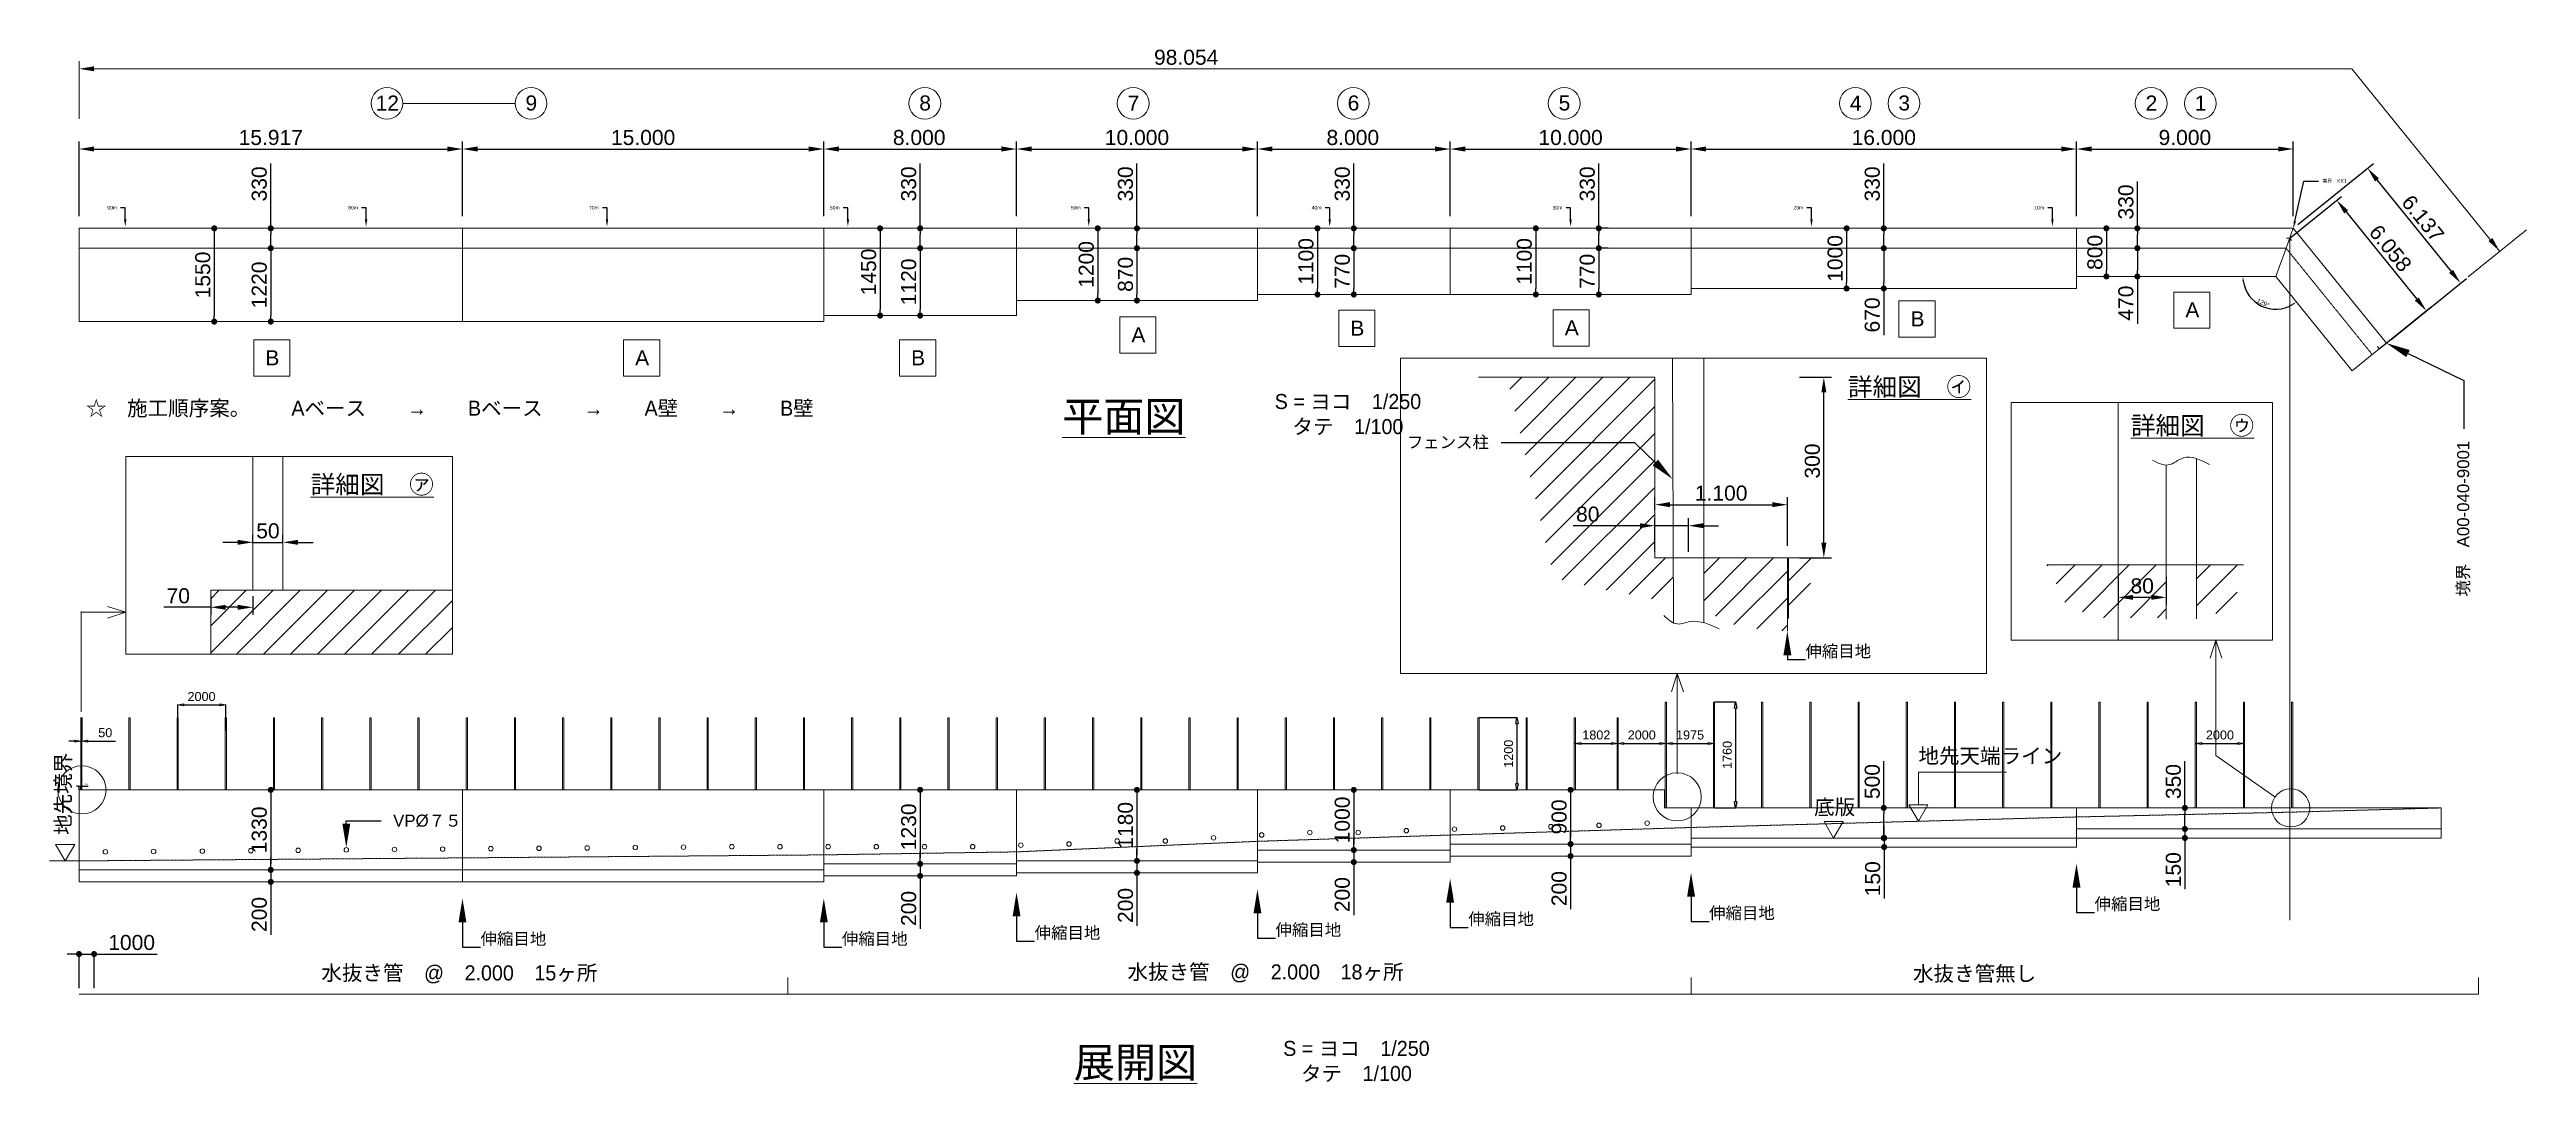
# Model space of a CAD drawing. Header units: millimetres. Extents: x -58267 to 200953, y -49295 to 43144.
# Drawn here: x 172 to 41300, y -10479 to 6704 of the extents above; entities that cross this region are included whole.
import ezdxf
from ezdxf import colors
from ezdxf.entities.mleader import LeaderData, LeaderLine
from ezdxf.math import Vec2, Vec3

# ---------------------------------------------------------------- set-up
doc = ezdxf.new("R2010")
doc.units = ezdxf.units.MM
doc.header["$LTSCALE"] = 0.25
doc.linetypes.add('ACAD_ISO02W100', pattern=[15, 12, -3])
doc.linetypes.add('CENTER2', pattern=[28.575, 19.05, -3.175, 3.175, -3.175])
for name, color, linetype, lineweight in [('1-fence', 7, 'Continuous', 0), ('1-main', 7, 'Continuous', 9), ('2-DIMS', 8, 'Continuous', 9), ('5-detailframe', 1, 'Continuous', 20)]:
    doc.layers.add(name, color=color, linetype=linetype, lineweight=lineweight)
doc.styles.add('Annotative', font='arial.ttf')
doc.styles.get("Standard").update_dxf_attribs({"font": 'arial.ttf'})
doc.dimstyles.new('Annotative in mm', dxfattribs={"dimscale": 0, "dimtxt": 2.5, "dimasz": 2.5, "dimexe": 1.25, "dimexo": 2, "dimtad": 1, "dimdec": 0, "dimdsep": 46, "dimtxsty": 'Standard', "dimcen": 2.5, "dimadec": 0, "dimazin": 0, "dimtfac": 1, "dimtdec": 0, "dimtmove": 0, "dimatfit": 3, "dimfxl": 1, "dimarcsym": 0})
doc.dimstyles.new('Annotative2 in mm', dxfattribs={"dimscale": 0, "dimtxt": 2.5, "dimasz": 1, "dimexe": 0, "dimexo": 0, "dimtad": 1, "dimdec": 0, "dimtxsty": 'Standard', "dimblk": 'DOT', "dimcen": 0, "dimadec": 0, "dimazin": 0, "dimtfac": 1, "dimtdec": 0, "dimtmove": 0, "dimatfit": 3, "dimfxl": 1, "dimarcsym": 0})
doc.dimstyles.new('Annotative3 (x2.5)', dxfattribs={"dimscale": 0, "dimtxt": 1.5, "dimasz": 1, "dimexe": 0, "dimexo": 0, "dimtad": 1, "dimdec": 0, "dimlfac": 2.5, "dimtxsty": 'Standard', "dimblk": 'CLOSEDBLANK', "dimcen": 0, "dimadec": 0, "dimazin": 0, "dimtfac": 1, "dimtdec": 0, "dimtmove": 0, "dimatfit": 3, "dimfxl": 1, "dimarcsym": 0})

# ---------------------------------------------------------------- blocks, each defined once
blk = doc.blocks.new('*D0')
at = {"layer": '2-DIMS', "color": 0, "lineweight": -2, "transparency": 16777216}
for p, q in [((662, 3932), (662, 5175)), ((912, 5050), (6778, 5050)), ((7028, 3932), (7028, 5175))]:
    blk.add_line(p, q, dxfattribs=at)
at = {"layer": '2-DIMS', "color": 0, "transparency": 16777216}
for points in [[(912, 5092), (912, 5008), (662, 5050)], [(6778, 5092), (6778, 5008), (7028, 5050)]]:
    blk.add_solid(points, dxfattribs=at)
at = {"layer": 'Defpoints', "color": 0, "transparency": 16777216}
for p in [(7028, 5050), (662, 3732), (7028, 3732)]:
    blk.add_point(p, dxfattribs=at)
at = {"layer": '2-DIMS', "color": 0, "transparency": 16777216, "insert": (3845, 5240), "char_height": 250, "attachment_point": 5}
blk.add_mtext('15.917', dxfattribs=at)
blk = doc.blocks.new('*D1')
at = {"layer": '2-DIMS', "color": 0, "lineweight": -2, "transparency": 16777216}
for p, q in [((7028, 3932), (7028, 5175)), ((7278, 5050), (12778, 5050)), ((13028, 3932), (13028, 5175))]:
    blk.add_line(p, q, dxfattribs=at)
at = {"layer": '2-DIMS', "color": 0, "transparency": 16777216}
for points in [[(7278, 5092), (7278, 5008), (7028, 5050)], [(12778, 5092), (12778, 5008), (13028, 5050)]]:
    blk.add_solid(points, dxfattribs=at)
at = {"layer": 'Defpoints', "color": 0, "transparency": 16777216}
for p in [(13028, 5050), (7028, 3732), (13028, 3732)]:
    blk.add_point(p, dxfattribs=at)
at = {"layer": '2-DIMS', "color": 0, "transparency": 16777216, "insert": (10028, 5240), "char_height": 250, "attachment_point": 5}
blk.add_mtext('15.000', dxfattribs=at)
blk = doc.blocks.new('*D2')
at = {"layer": '2-DIMS', "color": 0, "lineweight": -2, "transparency": 16777216}
for p, q in [((13028, 3932), (13028, 5175)), ((13278, 5050), (15978, 5050)), ((16228, 3932), (16228, 5175))]:
    blk.add_line(p, q, dxfattribs=at)
at = {"layer": '2-DIMS', "color": 0, "transparency": 16777216}
for points in [[(13278, 5092), (13278, 5008), (13028, 5050)], [(15978, 5092), (15978, 5008), (16228, 5050)]]:
    blk.add_solid(points, dxfattribs=at)
at = {"layer": 'Defpoints', "color": 0, "transparency": 16777216}
for p in [(16228, 5050), (13028, 3732), (16228, 3732)]:
    blk.add_point(p, dxfattribs=at)
at = {"layer": '2-DIMS', "color": 0, "transparency": 16777216, "insert": (14612, 5240), "char_height": 250, "attachment_point": 5}
blk.add_mtext('8.000', dxfattribs=at)
blk = doc.blocks.new('_Dot')
at = {"color": 0, "linetype": 'ByBlock', "lineweight": -2}
blk.add_line((-0.5, 0), (-1, 0), dxfattribs=at)
at = {"color": 0, "linetype": 'ByBlock', "const_width": 0.5}
blk.add_lwpolyline([(-0.25, 0, 1), (0.25, 0, 1)], format="xyb", close=True, dxfattribs=at)
blk = doc.blocks.new('*D4')
at = {"layer": '2-DIMS', "color": 0, "lineweight": -2, "transparency": 16777216}
for p, q in [((3845, 3732), (3845, 4809)), ((3845, 3502), (3845, 3632))]:
    blk.add_line(p, q, dxfattribs=at)
at = {"layer": 'Defpoints', "color": 0, "transparency": 16777216}
for p in [(3845, 3732), (3845, 3402), (3845, 3402)]:
    blk.add_point(p, dxfattribs=at)
at = {"layer": '2-DIMS', "color": 0, "lineweight": -2, "transparency": 16777216, "xscale": 100, "yscale": 100, "zscale": 100}
for p, rotation in [((3845, 3732), 90), ((3845, 3402), 270)]:
    blk.add_blockref('_Dot', p, dxfattribs=dict(at, rotation=rotation))
at = {"layer": '2-DIMS', "color": 0, "transparency": 16777216, "insert": (3655, 4470), "char_height": 250, "attachment_point": 5, "rotation": 90}
blk.add_mtext('330', dxfattribs=at)
blk = doc.blocks.new('*D5')
at = {"layer": '2-DIMS', "color": 0, "lineweight": -2, "transparency": 16777216}
blk.add_line((3845, 3302), (3845, 2282), dxfattribs=at)
at = {"layer": 'Defpoints', "color": 0, "transparency": 16777216}
for p in [(3845, 3402), (3845, 2182), (3845, 2182)]:
    blk.add_point(p, dxfattribs=at)
at = {"layer": '2-DIMS', "color": 0, "lineweight": -2, "transparency": 16777216, "xscale": 100, "yscale": 100, "zscale": 100}
for p, rotation in [((3845, 3402), 90), ((3845, 2182), 270)]:
    blk.add_blockref('_Dot', p, dxfattribs=dict(at, rotation=rotation))
at = {"layer": '2-DIMS', "color": 0, "transparency": 16777216, "insert": (3655, 2792), "char_height": 250, "attachment_point": 5, "rotation": 90}
blk.add_mtext('1220', dxfattribs=at)
blk = doc.blocks.new('*D6')
at = {"layer": '2-DIMS', "color": 0, "lineweight": -2, "transparency": 16777216}
for p, q in [((16228, 3932), (16228, 5175)), ((16478, 5050), (19978, 5050)), ((20228, 3932), (20228, 5175))]:
    blk.add_line(p, q, dxfattribs=at)
at = {"layer": '2-DIMS', "color": 0, "transparency": 16777216}
for points in [[(16478, 5092), (16478, 5008), (16228, 5050)], [(19978, 5092), (19978, 5008), (20228, 5050)]]:
    blk.add_solid(points, dxfattribs=at)
at = {"layer": 'Defpoints', "color": 0, "transparency": 16777216}
for p in [(20228, 5050), (16228, 3732), (20228, 3732)]:
    blk.add_point(p, dxfattribs=at)
at = {"layer": '2-DIMS', "color": 0, "transparency": 16777216, "insert": (18228, 5240), "char_height": 250, "attachment_point": 5}
blk.add_mtext('10.000', dxfattribs=at)
blk = doc.blocks.new('*D7')
at = {"layer": '2-DIMS', "color": 0, "lineweight": -2, "transparency": 16777216}
for p, q in [((23428, 3932), (23428, 5175)), ((23678, 5050), (27178, 5050)), ((27428, 3932), (27428, 5175))]:
    blk.add_line(p, q, dxfattribs=at)
at = {"layer": '2-DIMS', "color": 0, "transparency": 16777216}
for points in [[(23678, 5092), (23678, 5008), (23428, 5050)], [(27178, 5092), (27178, 5008), (27428, 5050)]]:
    blk.add_solid(points, dxfattribs=at)
at = {"layer": 'Defpoints', "color": 0, "transparency": 16777216}
for p in [(27428, 5050), (23428, 3732), (27428, 3732)]:
    blk.add_point(p, dxfattribs=at)
at = {"layer": '2-DIMS', "color": 0, "transparency": 16777216, "insert": (25428, 5240), "char_height": 250, "attachment_point": 5}
blk.add_mtext('10.000', dxfattribs=at)
blk = doc.blocks.new('*D8')
at = {"layer": '2-DIMS', "color": 0, "lineweight": -2, "transparency": 16777216}
for p, q in [((20228, 3932), (20228, 5175)), ((20478, 5050), (23178, 5050)), ((23428, 3932), (23428, 5175))]:
    blk.add_line(p, q, dxfattribs=at)
at = {"layer": '2-DIMS', "color": 0, "transparency": 16777216}
for points in [[(20478, 5092), (20478, 5008), (20228, 5050)], [(23178, 5092), (23178, 5008), (23428, 5050)]]:
    blk.add_solid(points, dxfattribs=at)
at = {"layer": 'Defpoints', "color": 0, "transparency": 16777216}
for p in [(23428, 5050), (20228, 3732), (23428, 3732)]:
    blk.add_point(p, dxfattribs=at)
at = {"layer": '2-DIMS', "color": 0, "transparency": 16777216, "insert": (21812, 5240), "char_height": 250, "attachment_point": 5}
blk.add_mtext('8.000', dxfattribs=at)
blk = doc.blocks.new('*D9')
at = {"layer": '2-DIMS', "color": 0, "lineweight": -2, "transparency": 16777216}
for p, q in [((27428, 3932), (27428, 5175)), ((27678, 5050), (33578, 5050)), ((33828, 3932), (33828, 5175))]:
    blk.add_line(p, q, dxfattribs=at)
at = {"layer": '2-DIMS', "color": 0, "transparency": 16777216}
for points in [[(27678, 5092), (27678, 5008), (27428, 5050)], [(33578, 5092), (33578, 5008), (33828, 5050)]]:
    blk.add_solid(points, dxfattribs=at)
at = {"layer": 'Defpoints', "color": 0, "transparency": 16777216}
for p in [(33828, 5050), (27428, 3732), (33828, 3732)]:
    blk.add_point(p, dxfattribs=at)
at = {"layer": '2-DIMS', "color": 0, "transparency": 16777216, "insert": (30628, 5240), "char_height": 250, "attachment_point": 5}
blk.add_mtext('16.000', dxfattribs=at)
blk = doc.blocks.new('*D10')
at = {"layer": '2-DIMS', "color": 0, "lineweight": -2, "transparency": 16777216}
for p, q in [((33828, 3932), (33828, 5175)), ((34078, 5050), (37178, 5050)), ((37428, 3932), (37428, 5175))]:
    blk.add_line(p, q, dxfattribs=at)
at = {"layer": '2-DIMS', "color": 0, "transparency": 16777216}
for points in [[(34078, 5092), (34078, 5008), (33828, 5050)], [(37178, 5092), (37178, 5008), (37428, 5050)]]:
    blk.add_solid(points, dxfattribs=at)
at = {"layer": 'Defpoints', "color": 0, "transparency": 16777216}
for p in [(37428, 5050), (33828, 3732), (37428, 3732)]:
    blk.add_point(p, dxfattribs=at)
at = {"layer": '2-DIMS', "color": 0, "transparency": 16777216, "insert": (35628, 5240), "char_height": 250, "attachment_point": 5}
blk.add_mtext('9.000', dxfattribs=at)
blk = doc.blocks.new('*D11')
at = {"layer": '2-DIMS', "color": 0, "lineweight": -2, "transparency": 16777216}
for p, q in [((37506, 3795), (38758, 4809)), ((38818, 4536), (40048, 3017)), ((39051, 1887), (40303, 2901))]:
    blk.add_line(p, q, dxfattribs=at)
at = {"layer": '2-DIMS', "color": 0, "transparency": 16777216}
for points in [[(38851, 4562), (38786, 4510), (38661, 4730)], [(40081, 3043), (40016, 2990), (40206, 2822)]]:
    blk.add_solid(points, dxfattribs=at)
at = {"layer": 'Defpoints', "color": 0, "transparency": 16777216}
for p in [(37428, 3732), (40206, 2822), (38973, 1824)]:
    blk.add_point(p, dxfattribs=at)
at = {"layer": '2-DIMS', "color": 0, "transparency": 16777216, "insert": (39581, 3896), "char_height": 250, "attachment_point": 5, "rotation": 309}
blk.add_mtext('6.137', dxfattribs=at)
blk = doc.blocks.new('*D12')
at = {"layer": '2-DIMS', "color": 0, "lineweight": -2, "transparency": 16777216}
blk.add_line((14628, 3302), (14628, 2382), dxfattribs=at)
at = {"layer": 'Defpoints', "color": 0, "transparency": 16777216}
for p in [(14628, 3402), (14628, 2282), (14628, 2282)]:
    blk.add_point(p, dxfattribs=at)
at = {"layer": '2-DIMS', "color": 0, "lineweight": -2, "transparency": 16777216, "xscale": 100, "yscale": 100, "zscale": 100}
for p, rotation in [((14628, 3402), 90), ((14628, 2282), 270)]:
    blk.add_blockref('_Dot', p, dxfattribs=dict(at, rotation=rotation))
at = {"layer": '2-DIMS', "color": 0, "transparency": 16777216, "insert": (14438, 2842), "char_height": 250, "attachment_point": 5, "rotation": 90}
blk.add_mtext('1120', dxfattribs=at)
blk = doc.blocks.new('*D13')
at = {"layer": '2-DIMS', "color": 0, "lineweight": -2, "transparency": 16777216}
for p, q in [((14628, 3732), (14628, 4809)), ((14628, 3502), (14628, 3632))]:
    blk.add_line(p, q, dxfattribs=at)
at = {"layer": 'Defpoints', "color": 0, "transparency": 16777216}
for p in [(14628, 3732), (14628, 3402), (14628, 3402)]:
    blk.add_point(p, dxfattribs=at)
at = {"layer": '2-DIMS', "color": 0, "lineweight": -2, "transparency": 16777216, "xscale": 100, "yscale": 100, "zscale": 100}
for p, rotation in [((14628, 3732), 90), ((14628, 3402), 270)]:
    blk.add_blockref('_Dot', p, dxfattribs=dict(at, rotation=rotation))
at = {"layer": '2-DIMS', "color": 0, "transparency": 16777216, "insert": (14438, 4470), "char_height": 250, "attachment_point": 5, "rotation": 90}
blk.add_mtext('330', dxfattribs=at)
blk = doc.blocks.new('*D14')
at = {"layer": '2-DIMS', "color": 0, "lineweight": -2, "transparency": 16777216}
for p, q in [((18228, 3732), (18228, 4809)), ((18228, 3502), (18228, 3632))]:
    blk.add_line(p, q, dxfattribs=at)
at = {"layer": 'Defpoints', "color": 0, "transparency": 16777216}
for p in [(18228, 3732), (18228, 3402), (18228, 3402)]:
    blk.add_point(p, dxfattribs=at)
at = {"layer": '2-DIMS', "color": 0, "lineweight": -2, "transparency": 16777216, "xscale": 100, "yscale": 100, "zscale": 100}
for p, rotation in [((18228, 3732), 90), ((18228, 3402), 270)]:
    blk.add_blockref('_Dot', p, dxfattribs=dict(at, rotation=rotation))
at = {"layer": '2-DIMS', "color": 0, "transparency": 16777216, "insert": (18038, 4470), "char_height": 250, "attachment_point": 5, "rotation": 90}
blk.add_mtext('330', dxfattribs=at)
blk = doc.blocks.new('*D15')
at = {"layer": '2-DIMS', "color": 0, "lineweight": -2, "transparency": 16777216}
for p, q in [((21828, 3732), (21828, 4809)), ((21828, 3502), (21828, 3632))]:
    blk.add_line(p, q, dxfattribs=at)
at = {"layer": 'Defpoints', "color": 0, "transparency": 16777216}
for p in [(21828, 3732), (21828, 3402), (21828, 3402)]:
    blk.add_point(p, dxfattribs=at)
at = {"layer": '2-DIMS', "color": 0, "lineweight": -2, "transparency": 16777216, "xscale": 100, "yscale": 100, "zscale": 100}
for p, rotation in [((21828, 3732), 90), ((21828, 3402), 270)]:
    blk.add_blockref('_Dot', p, dxfattribs=dict(at, rotation=rotation))
at = {"layer": '2-DIMS', "color": 0, "transparency": 16777216, "insert": (21638, 4470), "char_height": 250, "attachment_point": 5, "rotation": 90}
blk.add_mtext('330', dxfattribs=at)
blk = doc.blocks.new('*D16')
at = {"layer": '2-DIMS', "color": 0, "lineweight": -2, "transparency": 16777216}
for p, q in [((25896, 3732), (25896, 4809)), ((26054, 3732), (25896, 3732)), ((25896, 3502), (25896, 3632))]:
    blk.add_line(p, q, dxfattribs=at)
at = {"layer": 'Defpoints', "color": 0, "transparency": 16777216}
for p in [(26054, 3732), (25896, 3402), (25896, 3402)]:
    blk.add_point(p, dxfattribs=at)
at = {"layer": '2-DIMS', "color": 0, "lineweight": -2, "transparency": 16777216, "xscale": 100, "yscale": 100, "zscale": 100}
for p, rotation in [((25896, 3732), 90), ((25896, 3402), 270)]:
    blk.add_blockref('_Dot', p, dxfattribs=dict(at, rotation=rotation))
at = {"layer": '2-DIMS', "color": 0, "transparency": 16777216, "insert": (25706, 4470), "char_height": 250, "attachment_point": 5, "rotation": 90}
blk.add_mtext('330', dxfattribs=at)
blk = doc.blocks.new('*D17')
at = {"layer": '2-DIMS', "color": 0, "lineweight": -2, "transparency": 16777216}
for p, q in [((30628, 3732), (30628, 4809)), ((30628, 3502), (30628, 3632))]:
    blk.add_line(p, q, dxfattribs=at)
at = {"layer": 'Defpoints', "color": 0, "transparency": 16777216}
for p in [(30628, 3732), (30628, 3402), (30628, 3402)]:
    blk.add_point(p, dxfattribs=at)
at = {"layer": '2-DIMS', "color": 0, "lineweight": -2, "transparency": 16777216, "xscale": 100, "yscale": 100, "zscale": 100}
for p, rotation in [((30628, 3732), 90), ((30628, 3402), 270)]:
    blk.add_blockref('_Dot', p, dxfattribs=dict(at, rotation=rotation))
at = {"layer": '2-DIMS', "color": 0, "transparency": 16777216, "insert": (30438, 4470), "char_height": 250, "attachment_point": 5, "rotation": 90}
blk.add_mtext('330', dxfattribs=at)
blk = doc.blocks.new('*D18')
at = {"layer": '2-DIMS', "color": 0, "lineweight": -2, "transparency": 16777216}
for p, q in [((34839, 3732), (34839, 4509)), ((34839, 3502), (34839, 3632))]:
    blk.add_line(p, q, dxfattribs=at)
at = {"layer": 'Defpoints', "color": 0, "transparency": 16777216}
for p in [(34839, 3732), (34839, 3402), (34839, 3402)]:
    blk.add_point(p, dxfattribs=at)
at = {"layer": '2-DIMS', "color": 0, "lineweight": -2, "transparency": 16777216, "xscale": 100, "yscale": 100, "zscale": 100}
for p, rotation in [((34839, 3732), 90), ((34839, 3402), 270)]:
    blk.add_blockref('_Dot', p, dxfattribs=dict(at, rotation=rotation))
at = {"layer": '2-DIMS', "color": 0, "transparency": 16777216, "insert": (34649, 4170), "char_height": 250, "attachment_point": 5, "rotation": 90}
blk.add_mtext('330', dxfattribs=at)
blk = doc.blocks.new('*D19')
at = {"layer": '2-DIMS', "color": 0, "lineweight": -2, "transparency": 16777216}
blk.add_line((18228, 3302), (18228, 2632), dxfattribs=at)
at = {"layer": 'Defpoints', "color": 0, "transparency": 16777216}
for p in [(18228, 3402), (18228, 2532), (18228, 2532)]:
    blk.add_point(p, dxfattribs=at)
at = {"layer": '2-DIMS', "color": 0, "lineweight": -2, "transparency": 16777216, "xscale": 100, "yscale": 100, "zscale": 100}
for p, rotation in [((18228, 3402), 90), ((18228, 2532), 270)]:
    blk.add_blockref('_Dot', p, dxfattribs=dict(at, rotation=rotation))
at = {"layer": '2-DIMS', "color": 0, "transparency": 16777216, "insert": (18038, 2967), "char_height": 250, "attachment_point": 5, "rotation": 90}
blk.add_mtext('870', dxfattribs=at)
blk = doc.blocks.new('*D20')
at = {"layer": '2-DIMS', "color": 0, "lineweight": -2, "transparency": 16777216}
blk.add_line((21828, 3302), (21828, 2732), dxfattribs=at)
at = {"layer": 'Defpoints', "color": 0, "transparency": 16777216}
for p in [(21828, 3402), (21828, 2632), (21828, 2632)]:
    blk.add_point(p, dxfattribs=at)
at = {"layer": '2-DIMS', "color": 0, "lineweight": -2, "transparency": 16777216, "xscale": 100, "yscale": 100, "zscale": 100}
for p, rotation in [((21828, 3402), 90), ((21828, 2632), 270)]:
    blk.add_blockref('_Dot', p, dxfattribs=dict(at, rotation=rotation))
at = {"layer": '2-DIMS', "color": 0, "transparency": 16777216, "insert": (21638, 3017), "char_height": 250, "attachment_point": 5, "rotation": 90}
blk.add_mtext('770', dxfattribs=at)
blk = doc.blocks.new('*D21')
at = {"layer": '2-DIMS', "color": 0, "lineweight": -2, "transparency": 16777216}
for p, q in [((26054, 3402), (25896, 3402)), ((25896, 3302), (25896, 2732)), ((25896, 2632), (25896, 2632))]:
    blk.add_line(p, q, dxfattribs=at)
at = {"layer": 'Defpoints', "color": 0, "transparency": 16777216}
for p in [(26054, 3402), (25896, 2632), (25896, 2632)]:
    blk.add_point(p, dxfattribs=at)
at = {"layer": '2-DIMS', "color": 0, "lineweight": -2, "transparency": 16777216, "xscale": 100, "yscale": 100, "zscale": 100}
for p, rotation in [((25896, 3402), 90), ((25896, 2632), 270)]:
    blk.add_blockref('_Dot', p, dxfattribs=dict(at, rotation=rotation))
at = {"layer": '2-DIMS', "color": 0, "transparency": 16777216, "insert": (25706, 3017), "char_height": 250, "attachment_point": 5, "rotation": 90}
blk.add_mtext('770', dxfattribs=at)
blk = doc.blocks.new('*D22')
at = {"layer": '2-DIMS', "color": 0, "lineweight": -2, "transparency": 16777216}
for p, q in [((30628, 3402), (30628, 3402)), ((30628, 3302), (30628, 2832)), ((30628, 2732), (30628, 1954))]:
    blk.add_line(p, q, dxfattribs=at)
at = {"layer": 'Defpoints', "color": 0, "transparency": 16777216}
for p in [(30628, 3402), (30628, 2732), (30628, 2732)]:
    blk.add_point(p, dxfattribs=at)
at = {"layer": '2-DIMS', "color": 0, "lineweight": -2, "transparency": 16777216, "xscale": 100, "yscale": 100, "zscale": 100}
for p, rotation in [((30628, 3402), 90), ((30628, 2732), 270)]:
    blk.add_blockref('_Dot', p, dxfattribs=dict(at, rotation=rotation))
at = {"layer": '2-DIMS', "color": 0, "transparency": 16777216, "insert": (30438, 2293), "char_height": 250, "attachment_point": 5, "rotation": 90}
blk.add_mtext('670', dxfattribs=at)
blk = doc.blocks.new('*D23')
at = {"layer": '2-DIMS', "color": 0, "lineweight": -2, "transparency": 16777216}
for p, q in [((34839, 3402), (34839, 3402)), ((34839, 3302), (34839, 3032)), ((34839, 2932), (34839, 2932)), ((34839, 2932), (34839, 2146))]:
    blk.add_line(p, q, dxfattribs=at)
at = {"layer": 'Defpoints', "color": 0, "transparency": 16777216}
for p in [(34839, 3402), (34839, 2932), (34839, 2932)]:
    blk.add_point(p, dxfattribs=at)
at = {"layer": '2-DIMS', "color": 0, "lineweight": -2, "transparency": 16777216, "xscale": 100, "yscale": 100, "zscale": 100}
for p, rotation in [((34839, 3402), 90), ((34839, 2932), 270)]:
    blk.add_blockref('_Dot', p, dxfattribs=dict(at, rotation=rotation))
at = {"layer": '2-DIMS', "color": 0, "transparency": 16777216, "insert": (34649, 2489), "char_height": 250, "attachment_point": 5, "rotation": 90}
blk.add_mtext('470', dxfattribs=at)
blk = doc.blocks.new('*D25')
at = {"layer": '2-DIMS', "color": 0, "lineweight": -2, "transparency": 16777216}
blk.add_line((3845, -5699), (3845, -6829), dxfattribs=at)
at = {"layer": 'Defpoints', "color": 0, "transparency": 16777216}
for p in [(3845, -5599), (3845, -6929), (3845, -6929)]:
    blk.add_point(p, dxfattribs=at)
at = {"layer": '2-DIMS', "color": 0, "lineweight": -2, "transparency": 16777216, "xscale": 100, "yscale": 100, "zscale": 100}
for p, rotation in [((3845, -5599), 90), ((3845, -6929), 270)]:
    blk.add_blockref('_Dot', p, dxfattribs=dict(at, rotation=rotation))
at = {"layer": '2-DIMS', "color": 0, "transparency": 16777216, "insert": (3655, -6264), "char_height": 250, "attachment_point": 5, "rotation": 90}
blk.add_mtext('1330', dxfattribs=at)
blk = doc.blocks.new('*D26')
at = {"layer": '2-DIMS', "color": 0, "lineweight": -2, "transparency": 16777216}
for p, q in [((3845, -6829), (3845, -6729)), ((3845, -6929), (3845, -7129)), ((3845, -7229), (3845, -8010))]:
    blk.add_line(p, q, dxfattribs=at)
at = {"layer": 'Defpoints', "color": 0, "transparency": 16777216}
for p in [(3845, -6929), (3845, -7129), (3845, -7129)]:
    blk.add_point(p, dxfattribs=at)
at = {"layer": '2-DIMS', "color": 0, "lineweight": -2, "transparency": 16777216, "xscale": 100, "yscale": 100, "zscale": 100}
for p, rotation in [((3845, -6929), 270), ((3845, -7129), 90)]:
    blk.add_blockref('_Dot', p, dxfattribs=dict(at, rotation=rotation))
at = {"layer": '2-DIMS', "color": 0, "transparency": 16777216, "insert": (3655, -7670), "char_height": 250, "attachment_point": 5, "rotation": 90}
blk.add_mtext('200', dxfattribs=at)
blk = doc.blocks.new('*D27')
at = {"layer": '2-DIMS', "color": 0, "lineweight": -2, "transparency": 16777216}
blk.add_line((14628, -5699), (14628, -6729), dxfattribs=at)
at = {"layer": 'Defpoints', "color": 0, "transparency": 16777216}
for p in [(14628, -5599), (14628, -6829), (14628, -6829)]:
    blk.add_point(p, dxfattribs=at)
at = {"layer": '2-DIMS', "color": 0, "lineweight": -2, "transparency": 16777216, "xscale": 100, "yscale": 100, "zscale": 100}
for p, rotation in [((14628, -5599), 90), ((14628, -6829), 270)]:
    blk.add_blockref('_Dot', p, dxfattribs=dict(at, rotation=rotation))
at = {"layer": '2-DIMS', "color": 0, "transparency": 16777216, "insert": (14438, -6214), "char_height": 250, "attachment_point": 5, "rotation": 90}
blk.add_mtext('1230', dxfattribs=at)
blk = doc.blocks.new('*D28')
at = {"layer": '2-DIMS', "color": 0, "lineweight": -2, "transparency": 16777216}
for p, q in [((14628, -6729), (14628, -6629)), ((14628, -6829), (14628, -7029)), ((14628, -7129), (14628, -7910))]:
    blk.add_line(p, q, dxfattribs=at)
at = {"layer": 'Defpoints', "color": 0, "transparency": 16777216}
for p in [(14628, -6829), (14628, -7029), (14628, -7029)]:
    blk.add_point(p, dxfattribs=at)
at = {"layer": '2-DIMS', "color": 0, "lineweight": -2, "transparency": 16777216, "xscale": 100, "yscale": 100, "zscale": 100}
for p, rotation in [((14628, -6829), 270), ((14628, -7029), 90)]:
    blk.add_blockref('_Dot', p, dxfattribs=dict(at, rotation=rotation))
at = {"layer": '2-DIMS', "color": 0, "transparency": 16777216, "insert": (14438, -7570), "char_height": 250, "attachment_point": 5, "rotation": 90}
blk.add_mtext('200', dxfattribs=at)
blk = doc.blocks.new('*D29')
at = {"layer": '2-DIMS', "color": 0, "lineweight": -2, "transparency": 16777216}
for p, q in [((18228, -5599), (18228, -5599)), ((18228, -5699), (18228, -6679))]:
    blk.add_line(p, q, dxfattribs=at)
at = {"layer": 'Defpoints', "color": 0, "transparency": 16777216}
for p in [(18228, -5599), (18228, -6779), (18228, -6779)]:
    blk.add_point(p, dxfattribs=at)
at = {"layer": '2-DIMS', "color": 0, "lineweight": -2, "transparency": 16777216, "xscale": 100, "yscale": 100, "zscale": 100}
for p, rotation in [((18228, -5599), 90), ((18228, -6779), 270)]:
    blk.add_blockref('_Dot', p, dxfattribs=dict(at, rotation=rotation))
at = {"layer": '2-DIMS', "color": 0, "transparency": 16777216, "insert": (18038, -6189), "char_height": 250, "attachment_point": 5, "rotation": 90}
blk.add_mtext('1180', dxfattribs=at)
blk = doc.blocks.new('*D30')
at = {"layer": '2-DIMS', "color": 0, "lineweight": -2, "transparency": 16777216}
for p, q in [((18228, -6679), (18228, -6579)), ((18228, -6779), (18228, -6979)), ((18228, -7079), (18228, -7860))]:
    blk.add_line(p, q, dxfattribs=at)
at = {"layer": 'Defpoints', "color": 0, "transparency": 16777216}
for p in [(18228, -6779), (18228, -6979), (18228, -6979)]:
    blk.add_point(p, dxfattribs=at)
at = {"layer": '2-DIMS', "color": 0, "lineweight": -2, "transparency": 16777216, "xscale": 100, "yscale": 100, "zscale": 100}
for p, rotation in [((18228, -6779), 270), ((18228, -6979), 90)]:
    blk.add_blockref('_Dot', p, dxfattribs=dict(at, rotation=rotation))
at = {"layer": '2-DIMS', "color": 0, "transparency": 16777216, "insert": (18038, -7520), "char_height": 250, "attachment_point": 5, "rotation": 90}
blk.add_mtext('200', dxfattribs=at)
blk = doc.blocks.new('*D31')
at = {"layer": '2-DIMS', "color": 0, "lineweight": -2, "transparency": 16777216}
for p, q in [((21828, -5599), (21828, -5599)), ((21828, -5699), (21828, -6499))]:
    blk.add_line(p, q, dxfattribs=at)
at = {"layer": 'Defpoints', "color": 0, "transparency": 16777216}
for p in [(21828, -5599), (21828, -6599), (21828, -6599)]:
    blk.add_point(p, dxfattribs=at)
at = {"layer": '2-DIMS', "color": 0, "lineweight": -2, "transparency": 16777216, "xscale": 100, "yscale": 100, "zscale": 100}
for p, rotation in [((21828, -5599), 90), ((21828, -6599), 270)]:
    blk.add_blockref('_Dot', p, dxfattribs=dict(at, rotation=rotation))
at = {"layer": '2-DIMS', "color": 0, "transparency": 16777216, "insert": (21638, -6099), "char_height": 250, "attachment_point": 5, "rotation": 90}
blk.add_mtext('1000', dxfattribs=at)
blk = doc.blocks.new('*D32')
at = {"layer": '2-DIMS', "color": 0, "lineweight": -2, "transparency": 16777216}
for p, q in [((21828, -6499), (21828, -6399)), ((21828, -6599), (21828, -6799)), ((21828, -6899), (21828, -7680))]:
    blk.add_line(p, q, dxfattribs=at)
at = {"layer": 'Defpoints', "color": 0, "transparency": 16777216}
for p in [(21828, -6599), (21828, -6799), (21828, -6799)]:
    blk.add_point(p, dxfattribs=at)
at = {"layer": '2-DIMS', "color": 0, "lineweight": -2, "transparency": 16777216, "xscale": 100, "yscale": 100, "zscale": 100}
for p, rotation in [((21828, -6599), 270), ((21828, -6799), 90)]:
    blk.add_blockref('_Dot', p, dxfattribs=dict(at, rotation=rotation))
at = {"layer": '2-DIMS', "color": 0, "transparency": 16777216, "insert": (21638, -7340), "char_height": 250, "attachment_point": 5, "rotation": 90}
blk.add_mtext('200', dxfattribs=at)
blk = doc.blocks.new('*D33')
at = {"layer": '2-DIMS', "color": 0, "lineweight": -2, "transparency": 16777216}
for p, q in [((25428, -5599), (25428, -5599)), ((25428, -5699), (25428, -6399)), ((25428, -6499), (25428, -6499))]:
    blk.add_line(p, q, dxfattribs=at)
at = {"layer": 'Defpoints', "color": 0, "transparency": 16777216}
for p in [(25428, -5599), (25428, -6499), (25428, -6499)]:
    blk.add_point(p, dxfattribs=at)
at = {"layer": '2-DIMS', "color": 0, "lineweight": -2, "transparency": 16777216, "xscale": 100, "yscale": 100, "zscale": 100}
for p, rotation in [((25428, -5599), 90), ((25428, -6499), 270)]:
    blk.add_blockref('_Dot', p, dxfattribs=dict(at, rotation=rotation))
at = {"layer": '2-DIMS', "color": 0, "transparency": 16777216, "insert": (25238, -6049), "char_height": 250, "attachment_point": 5, "rotation": 90}
blk.add_mtext('900', dxfattribs=at)
blk = doc.blocks.new('*D34')
at = {"layer": '2-DIMS', "color": 0, "lineweight": -2, "transparency": 16777216}
for p, q in [((25428, -6399), (25428, -6299)), ((25428, -6499), (25428, -6499)), ((25428, -6499), (25428, -6699)), ((25428, -6699), (25428, -6699)), ((25428, -6799), (25428, -7580))]:
    blk.add_line(p, q, dxfattribs=at)
at = {"layer": 'Defpoints', "color": 0, "transparency": 16777216}
for p in [(25428, -6499), (25428, -6699), (25428, -6699)]:
    blk.add_point(p, dxfattribs=at)
at = {"layer": '2-DIMS', "color": 0, "lineweight": -2, "transparency": 16777216, "xscale": 100, "yscale": 100, "zscale": 100}
for p, rotation in [((25428, -6499), 270), ((25428, -6699), 90)]:
    blk.add_blockref('_Dot', p, dxfattribs=dict(at, rotation=rotation))
at = {"layer": '2-DIMS', "color": 0, "transparency": 16777216, "insert": (25238, -7240), "char_height": 250, "attachment_point": 5, "rotation": 90}
blk.add_mtext('200', dxfattribs=at)
blk = doc.blocks.new('*D35')
at = {"layer": '2-DIMS', "color": 0, "lineweight": -2, "transparency": 16777216}
for p, q in [((30628, -5899), (30628, -5123)), ((30628, -6299), (30628, -5999))]:
    blk.add_line(p, q, dxfattribs=at)
at = {"layer": 'Defpoints', "color": 0, "transparency": 16777216}
for p in [(30628, -5899), (30628, -6399), (30628, -6399)]:
    blk.add_point(p, dxfattribs=at)
at = {"layer": '2-DIMS', "color": 0, "lineweight": -2, "transparency": 16777216, "xscale": 100, "yscale": 100, "zscale": 100}
for p, rotation in [((30628, -5899), 90), ((30628, -6399), 270)]:
    blk.add_blockref('_Dot', p, dxfattribs=dict(at, rotation=rotation))
at = {"layer": '2-DIMS', "color": 0, "transparency": 16777216, "insert": (30438, -5461), "char_height": 250, "attachment_point": 5, "rotation": 90}
blk.add_mtext('500', dxfattribs=at)
blk = doc.blocks.new('*D36')
at = {"layer": '2-DIMS', "color": 0, "lineweight": -2, "transparency": 16777216}
for p, q in [((30635, -6299), (30635, -6199)), ((30671, -6399), (30635, -6399)), ((30635, -6399), (30635, -6549)), ((30635, -6649), (30635, -7402))]:
    blk.add_line(p, q, dxfattribs=at)
at = {"layer": 'Defpoints', "color": 0, "transparency": 16777216}
for p in [(30635, -6549), (30635, -6549), (30671, -6399)]:
    blk.add_point(p, dxfattribs=at)
at = {"layer": '2-DIMS', "color": 0, "lineweight": -2, "transparency": 16777216, "xscale": 100, "yscale": 100, "zscale": 100}
for p, rotation in [((30635, -6399), 270), ((30635, -6549), 90)]:
    blk.add_blockref('_Dot', p, dxfattribs=dict(at, rotation=rotation))
at = {"layer": '2-DIMS', "color": 0, "transparency": 16777216, "insert": (30445, -7076), "char_height": 250, "attachment_point": 5, "rotation": 90}
blk.add_mtext('150', dxfattribs=at)
blk = doc.blocks.new('*D37')
at = {"layer": '2-DIMS', "color": 0, "lineweight": -2, "transparency": 16777216}
for p, q in [((35628, -6149), (35628, -6049)), ((35664, -6249), (35628, -6249)), ((35628, -6249), (35628, -6399)), ((35628, -6499), (35628, -7252))]:
    blk.add_line(p, q, dxfattribs=at)
at = {"layer": 'Defpoints', "color": 0, "transparency": 16777216}
for p in [(35628, -6399), (35628, -6399), (35664, -6249)]:
    blk.add_point(p, dxfattribs=at)
at = {"layer": '2-DIMS', "color": 0, "lineweight": -2, "transparency": 16777216, "xscale": 100, "yscale": 100, "zscale": 100}
for p, rotation in [((35628, -6249), 270), ((35628, -6399), 90)]:
    blk.add_blockref('_Dot', p, dxfattribs=dict(at, rotation=rotation))
at = {"layer": '2-DIMS', "color": 0, "transparency": 16777216, "insert": (35438, -6926), "char_height": 250, "attachment_point": 5, "rotation": 90}
blk.add_mtext('150', dxfattribs=at)
blk = doc.blocks.new('*D38')
at = {"layer": '2-DIMS', "color": 0, "lineweight": -2, "transparency": 16777216}
for p, q in [((35628, -5899), (35628, -5123)), ((35628, -6149), (35628, -5999))]:
    blk.add_line(p, q, dxfattribs=at)
at = {"layer": 'Defpoints', "color": 0, "transparency": 16777216}
for p in [(35628, -5899), (35628, -6249), (35628, -6249)]:
    blk.add_point(p, dxfattribs=at)
at = {"layer": '2-DIMS', "color": 0, "lineweight": -2, "transparency": 16777216, "xscale": 100, "yscale": 100, "zscale": 100}
for p, rotation in [((35628, -5899), 90), ((35628, -6249), 270)]:
    blk.add_blockref('_Dot', p, dxfattribs=dict(at, rotation=rotation))
at = {"layer": '2-DIMS', "color": 0, "transparency": 16777216, "insert": (35438, -5461), "char_height": 250, "attachment_point": 5, "rotation": 90}
blk.add_mtext('350', dxfattribs=at)
blk = doc.blocks.new('*D40')
at = {"layer": '2-DIMS', "color": 0, "lineweight": -2, "transparency": 16777216}
for p, q in [((26828, -944), (26828, -735)), ((29028, -1544), (29028, -735)), ((27078, -860), (28778, -860))]:
    blk.add_line(p, q, dxfattribs=at)
at = {"layer": '2-DIMS', "color": 0, "transparency": 16777216}
for points in [[(27078, -818), (27078, -901), (26828, -860)], [(28778, -818), (28778, -901), (29028, -860)]]:
    blk.add_solid(points, dxfattribs=at)
at = {"layer": 'Defpoints', "color": 0, "transparency": 16777216}
for p in [(26828, -1144), (29028, -860), (29028, -1744)]:
    blk.add_point(p, dxfattribs=at)
at = {"layer": '2-DIMS', "color": 0, "transparency": 16777216, "insert": (27928, -669), "char_height": 250, "attachment_point": 5}
blk.add_mtext('1.100', dxfattribs=at)
blk = doc.blocks.new('*D41')
at = {"layer": '2-DIMS', "color": 0, "lineweight": -2, "transparency": 16777216}
for p, q in [((29228, 1256), (29758, 1256)), ((29633, -1494), (29633, 1006)), ((29228, -1744), (29758, -1744))]:
    blk.add_line(p, q, dxfattribs=at)
at = {"layer": '2-DIMS', "color": 0, "transparency": 16777216}
for points in [[(29592, 1006), (29675, 1006), (29633, 1256)], [(29592, -1494), (29675, -1494), (29633, -1744)]]:
    blk.add_solid(points, dxfattribs=at)
at = {"layer": 'Defpoints', "color": 0, "transparency": 16777216}
for p in [(29028, 1256), (29633, 1256), (29028, -1744)]:
    blk.add_point(p, dxfattribs=at)
at = {"layer": '2-DIMS', "color": 0, "transparency": 16777216, "insert": (29443, -135), "char_height": 250, "attachment_point": 5, "rotation": 90}
blk.add_mtext('300', dxfattribs=at)
blk = doc.blocks.new('*D42')
at = {"layer": '2-DIMS', "color": 0, "lineweight": -2, "transparency": 16777216}
for p, q in [((562, -8327), (462, -8327)), ((662, -8896), (662, -8327)), ((662, -8327), (912, -8327)), ((912, -8896), (912, -8327)), ((1012, -8327), (1959, -8327))]:
    blk.add_line(p, q, dxfattribs=at)
at = {"layer": 'Defpoints', "color": 0, "transparency": 16777216}
for p in [(912, -8327), (662, -8996), (912, -8996)]:
    blk.add_point(p, dxfattribs=at)
at = {"layer": '2-DIMS', "color": 0, "lineweight": -2, "transparency": 16777216, "xscale": 100, "yscale": 100, "zscale": 100}
blk.add_blockref('_Dot', (662, -8327), dxfattribs=at)
at = {"layer": '2-DIMS', "color": 0, "lineweight": -2, "transparency": 16777216, "xscale": 100, "yscale": 100, "zscale": 100, "rotation": 180}
blk.add_blockref('_Dot', (912, -8327), dxfattribs=at)
at = {"layer": '2-DIMS', "color": 0, "transparency": 16777216, "insert": (1535, -8137), "char_height": 250, "attachment_point": 5}
blk.add_mtext('1000', dxfattribs=at)
blk = doc.blocks.new('_ClosedBlank')
at = {"color": 0, "linetype": 'ByBlock', "lineweight": -2}
for p, q in [((-1, 0.17), (0, 0)), ((-1, 0.17), (-1, -0.17)), ((0, 0), (-1, -0.17))]:
    blk.add_line(p, q, dxfattribs=at)
blk = doc.blocks.new('*D82')
at = {"layer": '2-DIMS', "color": 0, "lineweight": -2, "transparency": 16777216}
for p, q in [((2300, -4611), (2300, -4188)), ((2400, -4188), (3000, -4188)), ((3100, -4611), (3100, -4188))]:
    blk.add_line(p, q, dxfattribs=at)
at = {"layer": 'Defpoints', "color": 0, "transparency": 16777216}
for p in [(3100, -4188), (2300, -4611), (3100, -4611)]:
    blk.add_point(p, dxfattribs=at)
at = {"layer": '2-DIMS', "color": 0, "lineweight": -2, "transparency": 16777216, "xscale": 100, "yscale": 100, "zscale": 100, "rotation": 180}
blk.add_blockref('_ClosedBlank', (2300, -4188), dxfattribs=at)
at = {"layer": '2-DIMS', "color": 0, "lineweight": -2, "transparency": 16777216, "xscale": 100, "yscale": 100, "zscale": 100}
blk.add_blockref('_ClosedBlank', (3100, -4188), dxfattribs=at)
at = {"layer": '2-DIMS', "color": 0, "transparency": 16777216, "insert": (2696, -4049), "char_height": 150, "attachment_point": 5}
blk.add_mtext('2000', dxfattribs=at)
blk = doc.blocks.new('*D83')
at = {"layer": '2-DIMS', "color": 0, "lineweight": -2, "transparency": 16777216}
for p, q in [((690, -4399), (690, -4790)), ((710, -4399), (710, -4790)), ((590, -4790), (490, -4790)), ((690, -4790), (710, -4790)), ((810, -4790), (1266, -4790))]:
    blk.add_line(p, q, dxfattribs=at)
at = {"layer": 'Defpoints', "color": 0, "transparency": 16777216}
for p in [(690, -4399), (710, -4399), (710, -4790)]:
    blk.add_point(p, dxfattribs=at)
at = {"layer": '2-DIMS', "color": 0, "lineweight": -2, "transparency": 16777216, "xscale": 100, "yscale": 100, "zscale": 100}
blk.add_blockref('_ClosedBlank', (690, -4790), dxfattribs=at)
at = {"layer": '2-DIMS', "color": 0, "lineweight": -2, "transparency": 16777216, "xscale": 100, "yscale": 100, "zscale": 100, "rotation": 180}
blk.add_blockref('_ClosedBlank', (710, -4790), dxfattribs=at)
at = {"layer": '2-DIMS', "color": 0, "transparency": 16777216, "insert": (1097, -4650), "char_height": 150, "attachment_point": 5}
blk.add_mtext('50', dxfattribs=at)
blk = doc.blocks.new('*D113')
at = {"layer": '2-DIMS', "color": 0, "lineweight": -2, "transparency": 16777216}
for p, q in [((642, -5539), (622, -5539)), ((662, -5599), (662, -5539)), ((662, -5539), (690, -5539)), ((690, -5599), (690, -5539)), ((710, -5539), (816, -5539))]:
    blk.add_line(p, q, dxfattribs=at)
at = {"layer": 'Defpoints', "color": 0, "transparency": 16777216}
for p in [(662, -5599), (690, -5539), (690, -5599)]:
    blk.add_point(p, dxfattribs=at)
at = {"layer": '2-DIMS', "color": 0, "lineweight": -2, "transparency": 16777216, "xscale": 20, "yscale": 20, "zscale": 20}
blk.add_blockref('_ClosedBlank', (662, -5539), dxfattribs=at)
at = {"layer": '2-DIMS', "color": 0, "lineweight": -2, "transparency": 16777216, "xscale": 20, "yscale": 20, "zscale": 20, "rotation": 180}
blk.add_blockref('_ClosedBlank', (690, -5539), dxfattribs=at)
at = {"layer": '2-DIMS', "color": 0, "transparency": 16777216, "insert": (782, -5511), "char_height": 30, "attachment_point": 5}
blk.add_mtext('70', dxfattribs=at)
blk = doc.blocks.new('*U108')
at = {"layer": '1-main'}
blk.add_lwpolyline([(0, 1200), (20, 1200), (20, 0), (0, 0)], close=True, dxfattribs=at)
blk = doc.blocks.new('*U109')
at = {"layer": '1-fence', "color": 0, "linetype": 'ByBlock', "lineweight": -2, "transparency": 16777216}
for p in [(0, 0), (800, 0), (1600, 0), (2400, 0), (3200, 0), (4000, 0), (4800, 0), (5600, 0), (6400, 0), (7200, 0), (8000, 0), (8800, 0), (9600, 0), (10400, 0), (11200, 0), (12000, 0), (12800, 0), (13600, 0), (14400, 0), (15200, 0), (16000, 0), (16800, 0), (17600, 0), (18400, 0), (19200, 0), (20000, 0), (20800, 0), (21600, 0), (22400, 0), (23200, 0), (24000, 0), (24800, 0)]:
    blk.add_blockref('*U108', p, dxfattribs=at)
blk = doc.blocks.new('*D110')
at = {"layer": '2-DIMS', "color": 0, "lineweight": -2, "transparency": 16777216}
blk.add_line((25600, -4827), (26110, -4827), dxfattribs=at)
at = {"layer": 'Defpoints', "color": 0, "transparency": 16777216}
for p in [(25500, -4827), (26210, -4827), (26210, -4827)]:
    blk.add_point(p, dxfattribs=at)
at = {"layer": '2-DIMS', "color": 0, "lineweight": -2, "transparency": 16777216, "xscale": 100, "yscale": 100, "zscale": 100, "rotation": 180}
blk.add_blockref('_ClosedBlank', (25500, -4827), dxfattribs=at)
at = {"layer": '2-DIMS', "color": 0, "lineweight": -2, "transparency": 16777216, "xscale": 100, "yscale": 100, "zscale": 100}
blk.add_blockref('_ClosedBlank', (26210, -4827), dxfattribs=at)
at = {"layer": '2-DIMS', "color": 0, "transparency": 16777216, "insert": (25855, -4688), "char_height": 150, "attachment_point": 5}
blk.add_mtext('1802', dxfattribs=at)
blk = doc.blocks.new('*D111')
at = {"layer": '2-DIMS', "color": 0, "lineweight": -2, "transparency": 16777216}
blk.add_line((27112, -4827), (27712, -4827), dxfattribs=at)
at = {"layer": 'Defpoints', "color": 0, "transparency": 16777216}
for p in [(27012, -4827), (27812, -4827), (27812, -4827)]:
    blk.add_point(p, dxfattribs=at)
at = {"layer": '2-DIMS', "color": 0, "lineweight": -2, "transparency": 16777216, "xscale": 100, "yscale": 100, "zscale": 100, "rotation": 180}
blk.add_blockref('_ClosedBlank', (27012, -4827), dxfattribs=at)
at = {"layer": '2-DIMS', "color": 0, "lineweight": -2, "transparency": 16777216, "xscale": 100, "yscale": 100, "zscale": 100}
blk.add_blockref('_ClosedBlank', (27812, -4827), dxfattribs=at)
at = {"layer": '2-DIMS', "color": 0, "transparency": 16777216, "insert": (27412, -4688), "char_height": 150, "attachment_point": 5}
blk.add_mtext('1975', dxfattribs=at)
blk = doc.blocks.new('*D112')
at = {"layer": '2-DIMS', "color": 0, "lineweight": -2, "transparency": 16777216}
for p, q in [((27820, -4139), (28169, -4139)), ((28169, -4239), (28169, -5799)), ((27820, -5899), (28169, -5899))]:
    blk.add_line(p, q, dxfattribs=at)
at = {"layer": 'Defpoints', "color": 0, "transparency": 16777216}
for p in [(27820, -4139), (27820, -5899), (28169, -5899)]:
    blk.add_point(p, dxfattribs=at)
at = {"layer": '2-DIMS', "color": 0, "lineweight": -2, "transparency": 16777216, "xscale": 100, "yscale": 100, "zscale": 100}
for p, rotation in [((28169, -4139), 90), ((28169, -5899), 270)]:
    blk.add_blockref('_ClosedBlank', p, dxfattribs=dict(at, rotation=rotation))
at = {"layer": '2-DIMS', "color": 0, "transparency": 16777216, "insert": (28030, -5019), "char_height": 150, "attachment_point": 5, "rotation": 90}
blk.add_mtext('1760', dxfattribs=at)
blk = doc.blocks.new('*D117')
at = {"layer": '2-DIMS', "color": 0, "lineweight": -2, "transparency": 16777216}
blk.add_arc((37136, 2932), 544, 187.8994, 301.1006, dxfattribs=at)
at = {"layer": '2-DIMS', "color": 0, "transparency": 16777216}
for points in [[(36584, 2857), (36609, 2858), (36591, 2932)], [(37410, 2476), (37424, 2456), (37478, 2509)]]:
    blk.add_solid(points, dxfattribs=at)
at = {"layer": 'Defpoints', "color": 0, "transparency": 16777216}
for p in [(33828, 2932), (37136, 2932), (37136, 2932), (36737, 2561), (38405, 1364)]:
    blk.add_point(p, dxfattribs=at)
at = {"layer": '2-DIMS', "color": 0, "transparency": 16777216, "insert": (36926, 2492), "char_height": 75, "attachment_point": 5, "rotation": 334.5}
blk.add_mtext('129°', dxfattribs=at)
blk = doc.blocks.new('*D119')
at = {"layer": '2-DIMS', "color": 0, "lineweight": -2, "transparency": 16777216}
for p, q in [((26578, -1209), (25472, -1209)), ((26828, -1644), (26828, -1084)), ((27386, -1209), (26828, -1209)), ((27386, -1644), (27386, -1084)), ((27636, -1209), (27886, -1209))]:
    blk.add_line(p, q, dxfattribs=at)
at = {"layer": '2-DIMS', "color": 0, "transparency": 16777216}
for points in [[(26578, -1168), (26578, -1251), (26828, -1209)], [(27636, -1168), (27636, -1251), (27386, -1209)]]:
    blk.add_solid(points, dxfattribs=at)
at = {"layer": 'Defpoints', "color": 0, "transparency": 16777216}
for p in [(27386, -1209), (26828, -1744), (27386, -1744)]:
    blk.add_point(p, dxfattribs=at)
at = {"layer": '2-DIMS', "color": 0, "transparency": 16777216, "insert": (25713, -1019), "char_height": 250, "attachment_point": 5}
blk.add_mtext('80', dxfattribs=at)
blk = doc.blocks.new('*D120')
at = {"layer": '2-DIMS', "color": 0, "lineweight": -2, "transparency": 16777216}
for p, q in [((2848, -2383), (2848, -2690)), ((3548, -2383), (3548, -2690)), ((2848, -2565), (2069, -2565)), ((3298, -2565), (3098, -2565))]:
    blk.add_line(p, q, dxfattribs=at)
at = {"layer": '2-DIMS', "color": 0, "transparency": 16777216}
for points in [[(3098, -2524), (3098, -2607), (2848, -2565)], [(3298, -2524), (3298, -2607), (3548, -2565)]]:
    blk.add_solid(points, dxfattribs=at)
at = {"layer": 'Defpoints', "color": 0, "transparency": 16777216}
for p in [(2848, -2283), (3548, -2283), (3548, -2565)]:
    blk.add_point(p, dxfattribs=at)
at = {"layer": '2-DIMS', "color": 0, "transparency": 16777216, "insert": (2309, -2375), "char_height": 250, "attachment_point": 5}
blk.add_mtext('70', dxfattribs=at)
blk = doc.blocks.new('*D121')
at = {"layer": '2-DIMS', "color": 0, "lineweight": -2, "transparency": 16777216}
for p, q in [((3298, -1486), (3048, -1486)), ((3548, -1502), (3548, -1361)), ((3548, -1486), (4048, -1486)), ((4048, -1502), (4048, -1361)), ((4298, -1486), (4548, -1486))]:
    blk.add_line(p, q, dxfattribs=at)
at = {"layer": '2-DIMS', "color": 0, "transparency": 16777216}
for points in [[(3298, -1444), (3298, -1527), (3548, -1486)], [(4298, -1444), (4298, -1527), (4048, -1486)]]:
    blk.add_solid(points, dxfattribs=at)
at = {"layer": 'Defpoints', "color": 0, "transparency": 16777216}
for p in [(4048, -1486), (3548, -1702), (4048, -1702)]:
    blk.add_point(p, dxfattribs=at)
at = {"layer": '2-DIMS', "color": 0, "transparency": 16777216, "insert": (3798, -1296), "char_height": 250, "attachment_point": 5}
blk.add_mtext('50', dxfattribs=at)
blk = doc.blocks.new('*D124')
at = {"layer": '2-DIMS', "color": 0, "lineweight": -2, "transparency": 16777216}
for p, q in [((37368, 3567), (38226, 4262)), ((38306, 4005), (39480, 2556)), ((38856, 1729), (39715, 2425))]:
    blk.add_line(p, q, dxfattribs=at)
at = {"layer": '2-DIMS', "color": 0, "transparency": 16777216}
for points in [[(38338, 4031), (38274, 3979), (38149, 4199)], [(39512, 2582), (39447, 2530), (39637, 2362)]]:
    blk.add_solid(points, dxfattribs=at)
at = {"layer": 'Defpoints', "color": 0, "transparency": 16777216}
for p in [(37368, 3567), (39637, 2362), (38856, 1729)]:
    blk.add_point(p, dxfattribs=at)
at = {"layer": '2-DIMS', "color": 0, "transparency": 16777216, "insert": (39041, 3400), "char_height": 250, "attachment_point": 5, "rotation": 309}
blk.add_mtext('6.058', dxfattribs=at)
blk = doc.blocks.new('*D144')
at = {"layer": '2-DIMS', "color": 0, "lineweight": -2, "transparency": 16777216}
blk.add_line((26310, -4827), (26910, -4827), dxfattribs=at)
at = {"layer": 'Defpoints', "color": 0, "transparency": 16777216}
for p in [(26210, -4827), (27010, -4827), (27010, -4827)]:
    blk.add_point(p, dxfattribs=at)
at = {"layer": '2-DIMS', "color": 0, "lineweight": -2, "transparency": 16777216, "xscale": 100, "yscale": 100, "zscale": 100, "rotation": 180}
blk.add_blockref('_ClosedBlank', (26210, -4827), dxfattribs=at)
at = {"layer": '2-DIMS', "color": 0, "lineweight": -2, "transparency": 16777216, "xscale": 100, "yscale": 100, "zscale": 100}
blk.add_blockref('_ClosedBlank', (27010, -4827), dxfattribs=at)
at = {"layer": '2-DIMS', "color": 0, "transparency": 16777216, "insert": (26610, -4688), "char_height": 150, "attachment_point": 5}
blk.add_mtext('2000', dxfattribs=at)
blk = doc.blocks.new('*D145')
at = {"layer": '2-DIMS', "color": 0, "lineweight": -2, "transparency": 16777216}
for p, q in [((23910, -4399), (24538, -4399)), ((24538, -4499), (24538, -5499)), ((23910, -5599), (24538, -5599))]:
    blk.add_line(p, q, dxfattribs=at)
at = {"layer": 'Defpoints', "color": 0, "transparency": 16777216}
for p in [(23910, -4399), (23910, -5599), (24538, -5599)]:
    blk.add_point(p, dxfattribs=at)
at = {"layer": '2-DIMS', "color": 0, "lineweight": -2, "transparency": 16777216, "xscale": 100, "yscale": 100, "zscale": 100}
for p, rotation in [((24538, -4399), 90), ((24538, -5599), 270)]:
    blk.add_blockref('_ClosedBlank', p, dxfattribs=dict(at, rotation=rotation))
at = {"layer": '2-DIMS', "color": 0, "transparency": 16777216, "insert": (24398, -4999), "char_height": 150, "attachment_point": 5, "rotation": 90}
blk.add_mtext('1200', dxfattribs=at)
blk = doc.blocks.new('*D148')
at = {"layer": '2-DIMS', "color": 0, "lineweight": -2, "transparency": 16777216}
blk.add_line((35910, -4827), (36510, -4827), dxfattribs=at)
at = {"layer": 'Defpoints', "color": 0, "transparency": 16777216}
for p in [(35810, -4827), (36610, -4827), (36610, -4827)]:
    blk.add_point(p, dxfattribs=at)
at = {"layer": '2-DIMS', "color": 0, "lineweight": -2, "transparency": 16777216, "xscale": 100, "yscale": 100, "zscale": 100, "rotation": 180}
blk.add_blockref('_ClosedBlank', (35810, -4827), dxfattribs=at)
at = {"layer": '2-DIMS', "color": 0, "lineweight": -2, "transparency": 16777216, "xscale": 100, "yscale": 100, "zscale": 100}
blk.add_blockref('_ClosedBlank', (36610, -4827), dxfattribs=at)
at = {"layer": '2-DIMS', "color": 0, "transparency": 16777216, "insert": (36210, -4688), "char_height": 150, "attachment_point": 5}
blk.add_mtext('2000', dxfattribs=at)
blk = doc.blocks.new('*D149')
at = {"layer": '2-DIMS', "color": 0, "lineweight": -2, "transparency": 16777216}
for p, q in [((34519, -2061), (34519, -2526)), ((35069, -2401), (34769, -2401)), ((35319, -2061), (35319, -2526))]:
    blk.add_line(p, q, dxfattribs=at)
at = {"layer": '2-DIMS', "color": 0, "transparency": 16777216}
for points in [[(34769, -2359), (34769, -2442), (34519, -2401)], [(35069, -2359), (35069, -2442), (35319, -2401)]]:
    blk.add_solid(points, dxfattribs=at)
at = {"layer": 'Defpoints', "color": 0, "transparency": 16777216}
for p in [(34519, -1861), (35319, -1861), (34519, -2401)]:
    blk.add_point(p, dxfattribs=at)
at = {"layer": '2-DIMS', "color": 0, "transparency": 16777216, "insert": (34919, -2211), "char_height": 250, "attachment_point": 5}
blk.add_mtext('80', dxfattribs=at)
blk = doc.blocks.new('A$C2c58cc58')
at = {"layer": '5-detailframe'}
for q in [(-300, 94), (-300, -102)]:
    blk.add_line((0, 0), q, dxfattribs=at)
blk = doc.blocks.new('*D275')
at = {"layer": '2-DIMS', "color": 0, "lineweight": -2, "transparency": 16777216}
blk.add_line((2907, 3632), (2907, 2282), dxfattribs=at)
at = {"layer": 'Defpoints', "color": 0, "transparency": 16777216}
for p in [(2907, 3732), (2907, 2182), (2907, 2182)]:
    blk.add_point(p, dxfattribs=at)
at = {"layer": '2-DIMS', "color": 0, "lineweight": -2, "transparency": 16777216, "xscale": 100, "yscale": 100, "zscale": 100}
for p, rotation in [((2907, 3732), 90), ((2907, 2182), 270)]:
    blk.add_blockref('_Dot', p, dxfattribs=dict(at, rotation=rotation))
at = {"layer": '2-DIMS', "color": 0, "transparency": 16777216, "insert": (2717, 2957), "char_height": 250, "attachment_point": 5, "rotation": 90}
blk.add_mtext('1550', dxfattribs=at)
blk = doc.blocks.new('*D276')
at = {"layer": '2-DIMS', "color": 0, "lineweight": -2, "transparency": 16777216}
blk.add_line((13963, 3632), (13963, 2382), dxfattribs=at)
at = {"layer": 'Defpoints', "color": 0, "transparency": 16777216}
for p in [(13963, 3732), (13963, 2282), (13963, 2282)]:
    blk.add_point(p, dxfattribs=at)
at = {"layer": '2-DIMS', "color": 0, "lineweight": -2, "transparency": 16777216, "xscale": 100, "yscale": 100, "zscale": 100}
for p, rotation in [((13963, 3732), 90), ((13963, 2282), 270)]:
    blk.add_blockref('_Dot', p, dxfattribs=dict(at, rotation=rotation))
at = {"layer": '2-DIMS', "color": 0, "transparency": 16777216, "insert": (13773, 3007), "char_height": 250, "attachment_point": 5, "rotation": 90}
blk.add_mtext('1450', dxfattribs=at)
blk = doc.blocks.new('*D277')
at = {"layer": '2-DIMS', "color": 0, "lineweight": -2, "transparency": 16777216}
blk.add_line((17577, 3632), (17577, 2632), dxfattribs=at)
at = {"layer": 'Defpoints', "color": 0, "transparency": 16777216}
for p in [(17577, 3732), (17577, 2532), (17577, 2532)]:
    blk.add_point(p, dxfattribs=at)
at = {"layer": '2-DIMS', "color": 0, "lineweight": -2, "transparency": 16777216, "xscale": 100, "yscale": 100, "zscale": 100}
for p, rotation in [((17577, 3732), 90), ((17577, 2532), 270)]:
    blk.add_blockref('_Dot', p, dxfattribs=dict(at, rotation=rotation))
at = {"layer": '2-DIMS', "color": 0, "transparency": 16777216, "insert": (17387, 3132), "char_height": 250, "attachment_point": 5, "rotation": 90}
blk.add_mtext('1200', dxfattribs=at)
blk = doc.blocks.new('*D278')
at = {"layer": '2-DIMS', "color": 0, "lineweight": -2, "transparency": 16777216}
for p, q in [((21225, 3732), (21225, 3732)), ((21225, 3632), (21225, 2732))]:
    blk.add_line(p, q, dxfattribs=at)
at = {"layer": 'Defpoints', "color": 0, "transparency": 16777216}
for p in [(21225, 3732), (21225, 2632), (21225, 2632)]:
    blk.add_point(p, dxfattribs=at)
at = {"layer": '2-DIMS', "color": 0, "lineweight": -2, "transparency": 16777216, "xscale": 100, "yscale": 100, "zscale": 100}
for p, rotation in [((21225, 3732), 90), ((21225, 2632), 270)]:
    blk.add_blockref('_Dot', p, dxfattribs=dict(at, rotation=rotation))
at = {"layer": '2-DIMS', "color": 0, "transparency": 16777216, "insert": (21035, 3182), "char_height": 250, "attachment_point": 5, "rotation": 90}
blk.add_mtext('1100', dxfattribs=at)
blk = doc.blocks.new('*D279')
at = {"layer": '2-DIMS', "color": 0, "lineweight": -2, "transparency": 16777216}
blk.add_line((24851, 3632), (24851, 2732), dxfattribs=at)
at = {"layer": 'Defpoints', "color": 0, "transparency": 16777216}
for p in [(24851, 3732), (24851, 2632), (24851, 2632)]:
    blk.add_point(p, dxfattribs=at)
at = {"layer": '2-DIMS', "color": 0, "lineweight": -2, "transparency": 16777216, "xscale": 100, "yscale": 100, "zscale": 100}
for p, rotation in [((24851, 3732), 90), ((24851, 2632), 270)]:
    blk.add_blockref('_Dot', p, dxfattribs=dict(at, rotation=rotation))
at = {"layer": '2-DIMS', "color": 0, "transparency": 16777216, "insert": (24660, 3182), "char_height": 250, "attachment_point": 5, "rotation": 90}
blk.add_mtext('1100', dxfattribs=at)
blk = doc.blocks.new('*D280')
at = {"layer": '2-DIMS', "color": 0, "lineweight": -2, "transparency": 16777216}
for p, q in [((30011, 3732), (30011, 3732)), ((30011, 3632), (30011, 2832))]:
    blk.add_line(p, q, dxfattribs=at)
at = {"layer": 'Defpoints', "color": 0, "transparency": 16777216}
for p in [(30011, 3732), (30011, 2732), (30011, 2732)]:
    blk.add_point(p, dxfattribs=at)
at = {"layer": '2-DIMS', "color": 0, "lineweight": -2, "transparency": 16777216, "xscale": 100, "yscale": 100, "zscale": 100}
for p, rotation in [((30011, 3732), 90), ((30011, 2732), 270)]:
    blk.add_blockref('_Dot', p, dxfattribs=dict(at, rotation=rotation))
at = {"layer": '2-DIMS', "color": 0, "transparency": 16777216, "insert": (29821, 3232), "char_height": 250, "attachment_point": 5, "rotation": 90}
blk.add_mtext('1000', dxfattribs=at)
blk = doc.blocks.new('*D281')
at = {"layer": '2-DIMS', "color": 0, "lineweight": -2, "transparency": 16777216}
blk.add_line((34325, 3632), (34325, 3032), dxfattribs=at)
at = {"layer": 'Defpoints', "color": 0, "transparency": 16777216}
for p in [(34325, 3732), (34325, 2932), (34325, 2932)]:
    blk.add_point(p, dxfattribs=at)
at = {"layer": '2-DIMS', "color": 0, "lineweight": -2, "transparency": 16777216, "xscale": 100, "yscale": 100, "zscale": 100}
for p, rotation in [((34325, 3732), 90), ((34325, 2932), 270)]:
    blk.add_blockref('_Dot', p, dxfattribs=dict(at, rotation=rotation))
at = {"layer": '2-DIMS', "color": 0, "transparency": 16777216, "insert": (34135, 3332), "char_height": 250, "attachment_point": 5, "rotation": 90}
blk.add_mtext('800', dxfattribs=at)

msp = doc.modelspace()

# ---------------------------------------------------------------- hatches: boundary and pattern name
at = {"layer": '1-main'}
h = msp.add_hatch(dxfattribs=at)
h.set_pattern_fill('ANSI31', color=256)
h.set_pattern_definition([(45, (-0.55, -460.7), (-224.5064, 224.5064), [])])
h.paths.add_polyline_path([(27130.525, -1744.036), (26827.652, -1744.036), (26827.652, 1255.964), (24371.889, 1255.964), (25152.311, -2079.733), (25996.822, -2277.451), (26527.033, -2367.65), (27079.805, -2491.674), (27134.9, -2506.165)])
h.paths.add_polyline_path([(29027.652, -1744.036), (27639.315, -1744.036), (27639.786, -2638.957), (27722.826, -2660.798), (28242.883, -2901.955), (29027.652, -2961.332)])
h = msp.add_hatch(dxfattribs=at)
h.set_pattern_fill('ANSI31', color=256, scale=0.9)
h.set_pattern_definition([(45, (-0.55, -460.69), (-202.0558, 202.0558), [])])
h.paths.add_polyline_path([(29491.172, -1744.036), (29047.652, -1744.036), (29047.652, -2748.981), (29270.574, -2479.41), (29403.832, -2199.63)])
h = msp.add_hatch(dxfattribs=at)
h.set_pattern_fill('ANSI31', color=256)
h.set_pattern_definition([(45, (-6259.58, 1177.7), (-224.5064, 224.5064), [])])
h.paths.add_polyline_path([(34519.42, -1861.018), (33337.241, -1861.018), (33649.898, -2507.158), (34141.73, -2739.999), (34519.42, -2739.999)])
h.paths.add_polyline_path([(35319.42, -1861.018), (34519.42, -1861.018), (34519.42, -2739.999), (35319.42, -2739.999)])
h.paths.add_polyline_path([(36602.306, -1861.018), (35819.42, -1861.018), (35819.42, -2739.999), (35953.742, -2739.999), (36436.945, -2558.901)])
h = msp.add_hatch(dxfattribs=at)
h.set_pattern_fill('ANSI31', color=256)
h.set_pattern_definition([(45, (42.05, -290.92), (-224.506, 224.506), [])])
h.paths.add_polyline_path([(6862.308, -3345.581), (6862.308, -2283.377), (2848.081, -2283.377), (2848.081, -3345.581)])

# ---------------------------------------------------------------- linework, layer by layer
at = {"layer": '1-fence'}
for points in [[(27000.35, -4139.499), (27020.35, -4139.499), (27020.35, -5899.499), (27000.35, -5899.499)], [(27800.35, -4139.499), (27820.35, -4139.499), (27820.35, -5899.499), (27800.35, -5899.499)], [(28600.35, -4139.499), (28620.35, -4139.499), (28620.35, -5899.499), (28600.35, -5899.499)], [(29400.35, -4139.499), (29420.35, -4139.499), (29420.35, -5899.499), (29400.35, -5899.499)], [(30200.35, -4139.499), (30220.35, -4139.499), (30220.35, -5899.499), (30200.35, -5899.499)], [(31000.35, -4139.499), (31020.35, -4139.499), (31020.35, -5899.499), (31000.35, -5899.499)], [(31800.35, -4139.499), (31820.35, -4139.499), (31820.35, -5899.499), (31800.35, -5899.499)], [(32600.35, -4139.499), (32620.35, -4139.499), (32620.35, -5899.499), (32600.35, -5899.499)], [(33400.35, -4139.499), (33420.35, -4139.499), (33420.35, -5899.499), (33400.35, -5899.499)], [(34200.35, -4139.499), (34220.35, -4139.499), (34220.35, -5899.499), (34200.35, -5899.499)], [(35000.35, -4139.499), (35020.35, -4139.499), (35020.35, -5899.499), (35000.35, -5899.499)], [(35800.35, -4139.499), (35820.35, -4139.499), (35820.35, -5899.499), (35800.35, -5899.499)], [(36600.35, -4139.499), (36620.35, -4139.499), (36620.35, -5899.499), (36600.35, -5899.499)], [(37400.35, -4139.499), (37420.35, -4139.499), (37420.35, -5899.499), (37400.35, -5899.499)]]:
    msp.add_lwpolyline(points, close=True, dxfattribs=at)
at = {"layer": '1-main'}
for p, q in [((661.55, 3732.193), (661.55, 3402.193)), ((7028.35, 3732.193), (661.55, 3732.193)), ((7028.35, 3402.193), (7028.35, 3732.193)), ((7028.35, 3732.193), (13028.35, 3732.193)), ((13028.35, 3732.193), (13028.35, 2182.193)), ((13028.35, 3732.193), (16228.35, 3732.193)), ((16228.35, 3732.193), (20228.35, 3732.193)), ((16228.35, 3732.193), (16228.35, 3402.193)), ((20228.35, 3732.193), (20228.35, 3402.193)), ((20228.35, 3732.193), (23428.35, 3732.193)), ((23428.35, 3732.193), (23428.35, 3402.193)), ((23428.35, 3732.193), (27428.35, 3732.193)), ((27428.35, 3732.193), (27428.35, 3402.193)), ((27428.35, 3732.193), (33828.35, 3732.193)), ((33828.35, 3732.193), (33828.35, 3402.193)), ((33828.35, 3732.193), (37428.35, 3732.193)), ((37428.35, 3732.193), (37307.576, 3402.193)), ((37428.35, 3732.193), (38973.332, 1824.299)), ((661.55, 3402.193), (661.55, 2182.193)), ((7028.35, 2182.193), (7028.35, 3402.193)), ((16228.35, 3402.193), (16228.35, 2282.193)), ((20228.35, 3402.193), (20228.35, 2532.193)), ((23428.35, 3402.193), (23428.35, 2632.193)), ((27428.35, 3402.193), (27428.35, 2632.193)), ((33828.35, 3402.193), (33828.35, 2732.193)), ((37307.576, 3402.193), (37135.565, 2932.193)), ((37367.963, 3567.193), (37317.963, 3567.193)), ((37399.642, 3528.073), (37367.963, 3567.193)), ((33828.35, 2932.193), (37135.565, 2932.193)), ((37135.565, 2932.193), (38405.244, 1364.27)), ((20228.35, 2532.193), (16228.35, 2532.193)), ((23428.35, 2632.193), (20228.35, 2632.193)), ((27428.35, 2632.193), (23428.35, 2632.193)), ((33828.35, 2732.193), (27428.35, 2732.193)), ((661.55, 2182.193), (7028.35, 2182.193)), ((13028.35, 2182.193), (7028.35, 2182.193)), ((16228.35, 2282.193), (13028.35, 2282.193)), ((38973.332, 1824.299), (38738.995, 1634.537)), ((38856.164, 1729.418), (38824.698, 1768.276)), ((38856.164, 1729.418), (38856.164, 1729.418)), ((26827.652, 1255.964), (23896.932, 1255.964)), ((26827.652, 1255.964), (26827.652, -1744.036)), ((27122.01, 1576.62), (27136.728, -2824.493)), ((27639.882, -2821.122), (27639.882, 1576.62)), ((38738.995, 1634.537), (38405.244, 1364.27)), ((3548.081, -2283.377), (3548.081, -59.031)), ((4048.081, -2283.377), (4048.081, -59.031)), ((26827.652, -1744.036), (29027.652, -1744.036)), ((29027.652, -1744.036), (29027.652, -2961.332)), ((29047.652, -1744.036), (29047.652, -2748.981)), ((29047.652, -1744.036), (29491.172, -1744.036)), ((33337.241, -1861.018), (36602.306, -1861.018)), ((35319.42, -1861.018), (35319.42, -2764.606)), ((35819.42, -1861.018), (35819.42, -2756.145)), ((2848.081, -3345.581), (2848.081, -2283.377)), ((2848.081, -2283.377), (6862.308, -2283.377)), ((31202.794, -5846.408), (31202.794, -5307.417)), ((31202.794, -5307.417), (32666.618, -5307.417)), ((661.55, -5599.499), (661.55, -6929.499)), ((661.55, -5599.499), (7028.35, -5599.499)), ((7028.35, -5599.499), (7028.35, -6929.499)), ((7028.35, -5599.499), (13028.35, -5599.499)), ((13028.35, -5599.499), (13028.35, -7129.499)), ((13028.35, -5599.499), (16228.35, -5599.499)), ((16228.35, -5599.499), (16228.35, -6829.499)), ((16228.35, -5599.499), (20228.35, -5599.499)), ((20228.35, -5599.499), (20228.35, -6779.499)), ((23428.35, -5599.499), (20228.35, -5599.499)), ((23428.35, -5599.499), (23428.35, -6599.499)), ((26988.35, -5599.499), (23428.35, -5599.499)), ((26988.35, -5899.499), (26988.35, -5599.499)), ((27428.35, -5899.499), (26988.35, -5899.499)), ((27428.35, -5899.499), (27428.35, -6499.499)), ((33828.35, -5899.499), (27428.35, -5899.499)), ((29953.535, -6124.615), (29636.126, -6124.615)), ((29794.83, -6399.499), (29636.126, -6124.615)), ((29794.83, -6399.499), (29953.535, -6124.615)), ((31361.499, -5846.408), (31044.089, -5846.408)), ((31202.794, -6121.292), (31044.089, -5846.408)), ((31202.794, -6121.292), (31361.499, -5846.408)), ((33828.35, -5899.499), (33828.35, -6399.499)), ((33828.35, -5899.499), (37428.35, -5899.499)), ((39883.571, -5899.499), (37428.35, -5899.499)), ((39883.571, -5899.499), (39883.571, -6249.499)), ((590.526, -6504.615), (273.117, -6504.615)), ((431.822, -6779.499), (273.117, -6504.615)), ((431.822, -6779.499), (590.526, -6504.615)), ((27428.35, -6499.499), (27428.35, -6699.499)), ((33828.35, -6549.499), (27428.35, -6549.499)), ((33828.35, -6399.499), (33828.35, -6549.499)), ((37428.35, -6399.499), (33828.35, -6399.499)), ((39883.571, -6399.499), (37428.35, -6399.499)), ((39883.571, -6249.499), (39883.571, -6399.499)), ((661.55, -6779.499), (171.845, -6779.499)), ((661.55, -6929.499), (661.55, -7129.499)), ((7028.35, -7129.499), (7028.35, -6929.499)), ((13028.35, -6829.499), (13028.35, -7029.499)), ((16228.35, -7029.499), (16228.35, -6829.499)), ((20228.35, -6979.499), (16228.35, -6979.499)), ((20228.35, -6779.499), (20228.35, -6979.499)), ((23428.35, -6799.499), (20228.35, -6799.499)), ((23428.35, -6599.499), (23428.35, -6799.499)), ((27428.35, -6699.499), (23428.35, -6699.499)), ((661.55, -7129.499), (7028.35, -7129.499)), ((7028.35, -7129.499), (13028.35, -7129.499)), ((13028.35, -7029.499), (16228.35, -7029.499)), ((661.55, -8995.711), (40502.571, -8995.711)), ((12428.35, -8995.711), (12428.35, -8718.044)), ((13028.35, -8995.711), (13028.35, -8995.711)), ((27428.35, -8995.711), (27428.35, -8718.044)), ((40502.571, -8995.711), (40502.571, -8718.044))]:
    msp.add_line(p, q, dxfattribs=at)
at = {"layer": '1-main', "linetype": 'ACAD_ISO02W100'}
for p, q in [((661.55, 3402.193), (7028.35, 3402.193)), ((7028.35, 3402.193), (13028.35, 3402.193)), ((13028.35, 3402.193), (16228.35, 3402.193)), ((20228.35, 3402.193), (16228.35, 3402.193)), ((23428.35, 3402.193), (20228.35, 3402.193)), ((27428.35, 3402.193), (23428.35, 3402.193)), ((33828.35, 3402.193), (27428.35, 3402.193)), ((33828.35, 3402.193), (37307.576, 3402.193)), ((37307.576, 3402.193), (38738.995, 1634.537)), ((27428.35, -6499.499), (23428.35, -6499.499)), ((33828.35, -6399.499), (27428.35, -6399.499)), ((37428.35, -6249.499), (33828.35, -6249.499)), ((39883.571, -6249.499), (37428.35, -6249.499)), ((7028.35, -6929.499), (661.55, -6929.499)), ((7028.35, -6929.499), (13028.35, -6929.499)), ((16228.35, -6829.499), (13028.35, -6829.499)), ((20228.35, -6779.499), (16228.35, -6779.499)), ((23428.35, -6599.499), (20228.35, -6599.499))]:
    msp.add_line(p, q, dxfattribs=at)
at = {"layer": '1-main'}
msp.add_lwpolyline([(35319.42, -201.287), (35319.42, -1861.018), (35819.42, -1861.018), (35819.42, -94.656)], dxfattribs=at)
msp.add_lwpolyline([(26200.35, -4399.512), (26220.35, -4399.512), (26220.35, -5599.512), (26200.35, -5599.512)], close=True, dxfattribs=at)
at = {"layer": '1-main', "linetype": 'CENTER2', "lineweight": 13}
for points in [[(661.55, -6779.499), (7028.35, -6729.499), (13028.35, -6679.499), (16228.35, -6629.499), (20228.35, -6454.499), (23428.35, -6349.499), (27428.35, -6224.499), (33828.35, -6049.499), (37428.35, -5968.591)], [(37428.35, -5968.591), (39883.571, -5899.499)]]:
    msp.add_lwpolyline(points, dxfattribs=at)
at = {"layer": '1-main'}
for centre in [(25899.55, -6188.951), (26699.55, -6152.181), (2708.993, -6616.549), (3513.969, -6609.981), (4299.55, -6603.413), (5099.55, -6596.845), (5899.55, -6590.276), (6699.55, -6583.708), (7499.55, -6577.14), (8299.55, -6570.572), (9099.55, -6564.004), (9899.55, -6557.436), (10699.55, -6550.868), (11499.55, -6544.3), (12299.55, -6544.3), (13099.55, -6544.3), (13899.55, -6544.3), (14699.55, -6544.3), (15499.55, -6544.3), (16299.55, -6519.045), (17099.55, -6499.308), (17899.55, -6448.546), (18699.55, -6448.546), (19499.55, -6396.146), (20299.55, -6349.388), (21099.55, -6308.826), (21899.55, -6308.503), (22699.55, -6277.18), (23499.55, -6252.502), (24299.55, -6231.987), (25099.55, -6211.509), (1099.55, -6629.685), (1899.55, -6623.117)]:
    msp.add_circle(centre, 37.5, dxfattribs=at)
for points in [[(35087.897, -119.108), (35350.776, -198.986), (35602.866, -83.724), (36034.152, -193.093)], [(26975.383, -2703.436), (27202.911, -2842.526), (27411.096, -2804.113), (27892.813, -2925.57)]]:
    msp.add_spline(points, degree=3, dxfattribs=at)
at = {"layer": '2-DIMS'}
for p, q in [((661.55, 5549.979), (661.55, 6507.88)), ((911.55, 6382.88), (38398.453, 6382.88)), ((40855.613, 3348.54), (38398.453, 6382.88)), ((6038.549, 5808.517), (7903.591, 5808.517)), ((41299.75, 3708.196), (40331.96, 2924.495))]:
    msp.add_line(p, q, dxfattribs=at)
at = {"layer": '2-DIMS', "linetype": 'ACAD_ISO02W100'}
for p, q in [((37367.963, 3567.193), (37367.963, -7764.05)), ((34519.42, 839.925), (34519.42, -3110.04))]:
    msp.add_line(p, q, dxfattribs=at)
at = {"layer": '2-DIMS'}
for points in [[(30881.017, 2525.133), (31481.017, 2525.133), (31481.017, 1925.133), (30881.017, 1925.133)], [(35443.577, 2673.691), (36043.577, 2673.691), (36043.577, 2073.691), (35443.577, 2073.691)], [(17943.172, 2258.593), (18543.172, 2258.593), (18543.172, 1658.593), (17943.172, 1658.593)], [(21578.408, 2370.011), (22178.408, 2370.011), (22178.408, 1770.011), (21578.408, 1770.011)], [(25138.933, 2376.575), (25738.933, 2376.575), (25738.933, 1776.575), (25138.933, 1776.575)], [(3562.859, 1877.732), (4162.859, 1877.732), (4162.859, 1277.732), (3562.859, 1277.732)], [(9702.94, 1877.732), (10302.94, 1877.732), (10302.94, 1277.732), (9702.94, 1277.732)], [(14285.899, 1877.732), (14885.899, 1877.732), (14885.899, 1277.732), (14285.899, 1277.732)]]:
    msp.add_lwpolyline(points, close=True, dxfattribs=at)
for centre in [(5775.149, 5808.517), (8166.991, 5808.517), (14705.29, 5808.517), (18165.325, 5808.517), (21818.777, 5808.517), (25321.794, 5808.517), (30157.246, 5808.517), (30962.942, 5808.517), (35067.704, 5808.517), (35884.358, 5808.517)]:
    msp.add_circle(centre, 263.4, dxfattribs=at)
for points in [[(911.55, 6424.547), (911.55, 6341.214), (661.55, 6382.88)], [(40735.192, 3571.554), (40669.373, 3520.444), (40855.613, 3348.54)]]:
    msp.add_solid(points, dxfattribs=at)
at = {"layer": '5-detailframe'}
for q in [(1136.002, -2550.346), (1136.002, -2747.214)]:
    msp.add_line((1436.454, -2644.836), q, dxfattribs=at)
at = {"layer": '5-detailframe', "lineweight": 20}
for points in [[(22603.862, 1576.62), (32335.059, 1576.62), (32335.059, -3667.981), (22603.862, -3667.981)], [(32741.768, 839.925), (37082.527, 839.925), (37082.527, -3110.04), (32741.768, -3110.04)], [(1436.454, -59.031), (6862.308, -59.031), (6862.308, -3345.581), (1436.454, -3345.581)]]:
    msp.add_lwpolyline(points, close=True, dxfattribs=at)
for points in [[(699.66, -4300.401), (699.66, -2634.025)], [(701.461, -2644.836), (1436.454, -2644.836)], [(36142.275, -3110.04), (36142.275, -5029.141), (37124.045, -5716.417)], [(27198.683, -5334.357), (27198.683, -3667.981)]]:
    msp.add_lwpolyline(points, dxfattribs=at)
at = {"layer": '5-detailframe'}
msp.add_circle((709.55, -5599.499), 400, dxfattribs=at)
at = {"layer": '5-detailframe', "lineweight": 20}
for centre, radius in [((27198.683, -5716.066), 400), ((37384.171, -5898.515), 317.529)]:
    msp.add_circle(centre, radius, dxfattribs=at)

# ---------------------------------------------------------------- block references
at = {"layer": '1-fence'}
msp.add_blockref('*U109', (689.55, -5599.499), dxfattribs=at)
at = {"layer": '5-detailframe', "rotation": 90}
for p in [(36142.275, -3110.04), (27198.683, -3667.981)]:
    msp.add_blockref('A$C2c58cc58', p, dxfattribs=at)

# ---------------------------------------------------------------- texts
at = {"layer": '2-DIMS', "attachment_point": 5}
for s, insert, char_height in [('98.054', (19044.95, 6573.109), 250), ('12', (5779.828, 5813.338), 250), ('9', (8171.67, 5813.338), 250), ('8', (14709.97, 5813.338), 250), ('7', (18170.004, 5813.338), 250), ('6', (21823.457, 5813.338), 250), ('5', (25326.473, 5813.338), 250), ('4', (30161.925, 5813.338), 250), ('3', (30967.622, 5813.338), 250), ('2', (35072.383, 5813.338), 250), ('1', (35889.037, 5813.338), 250), ('A', (35752.109, 2376.65), 250), ('A', (18251.704, 1961.552), 250), ('B', (21886.94, 2072.97), 250), ('A', (25447.465, 2079.534), 250), ('B', (31189.549, 2228.092), 250), ('B', (3871.391, 1580.691), 250), ('A', (10011.472, 1580.691), 250), ('B', (14594.431, 1580.691), 250), ('{\\fMS PGothic|b0|i0|c128|p50;\\L詳細図\u3000㋑}', (31055.445, 1079.73), 300), ('{\\fMS PGothic|b0|i0|c128|p50;☆\u3000施工順序案。\u3000\u3000Aベース\u3000\u3000→\u3000\u3000Bベース\u3000\u3000→\u3000\u3000A壁\u3000\u3000→\u3000\u3000B壁}', (6819.186, 729.169), 250), ('{\\fMS PGothic|b0|i0|c128|p50;\\L平面図}', (18010.545, 578.866), 500), ('\\A1;{\\fMS PGothic|b0|i0|c128|p50;S = ヨコ\u30001/250\\Pタテ\u30001/100 }', (21731.066, 637.611), 250), ('{\\fMS PGothic|b0|i0|c128|p50;\\L詳細図\u3000㋒}', (35753.454, 436.533), 300), ('{\\fMS PGothic|b0|i0|c128|p50;\\L詳細図\u3000㋐}', (5529.664, -542.363), 300), ('{\\fMS PGothic|b0|i0|c128|p50;地先天端ライン}', (32397.514, -5048.668), 250), ('{\\fMS PGothic|b0|i0|c128|p50;底版}', (29812.564, -5899.499), 250), ('{\\fMS PGothic|b0|i0|c128|p50;水抜き管\u3000@\u30002.000\u300015ヶ所}', (6976.462, -8665.429), 250), ('{\\fMS PGothic|b0|i0|c128|p50;水抜き管\u3000@\u30002.000\u300018ヶ所}', (20362.757, -8649.136), 250), ('{\\fMS PGothic|b0|i0|c128|p50;水抜き管無し}', (32136.238, -8665.429), 250), ('{\\fMS PGothic|b0|i0|c128|p50;\\L展開図}', (18202.225, -10156.545), 500), ('\\A1;{\\fMS PGothic|b0|i0|c128|p50;S = ヨコ\u30001/250\\Pタテ\u30001/100 }', (21871.979, -10112.146), 250)]:
    msp.add_mtext(s, dxfattribs=dict(at, insert=insert, char_height=char_height))
at = {"layer": '2-DIMS', "insert": (410.728, -5664.678), "char_height": 250, "attachment_point": 5, "rotation": 90, "style": 'Annotative'}
msp.add_mtext('{\\fMS PGothic|b0|i0|c128|p50;地先境界}', dxfattribs=at)

# ---------------------------------------------------------------- dimensions: what is measured, and where the dimension line sits
at = {"layer": '2-DIMS'}
for base, p1, p2, text, dimstyle, picture, middle in [((7028.35, 5049.979), (661.55, 3732.193), (7028.35, 3732.193), '15.917', 'Annotative in mm', '*D0', (3844.95, 5049.979)), ((13028.35, 5049.979), (7028.35, 3732.193), (13028.35, 3732.193), '15.000', 'Annotative in mm', '*D1', (10028.35, 5049.979)), ((16228.35, 5049.979), (13028.35, 3732.193), (16228.35, 3732.193), '8.000', 'Annotative in mm', '*D2', (14611.75, 5049.979)), ((20228.35, 5049.979), (16228.35, 3732.193), (20228.35, 3732.193), '10.000', 'Annotative in mm', '*D6', (18228.35, 5049.979)), ((23428.35, 5049.979), (20228.35, 3732.193), (23428.35, 3732.193), '8.000', 'Annotative in mm', '*D8', (21811.75, 5049.979)), ((27428.35, 5049.979), (23428.35, 3732.193), (27428.35, 3732.193), '10.000', 'Annotative in mm', '*D7', (25428.35, 5049.979)), ((33828.35, 5049.979), (27428.35, 3732.193), (33828.35, 3732.193), '16.000', 'Annotative in mm', '*D9', (30628.35, 5049.979)), ((37428.35, 5049.979), (33828.35, 3732.193), (37428.35, 3732.193), '9.000', 'Annotative in mm', '*D10', (35628.35, 5049.979)), ((26210.35, -4827.39), (25499.55, -4827.39), (26210.35, -4827.39), '1802', 'Annotative3 (x2.5)', '*D110', (25854.95, -4827.39)), ((27811.837, -4827.142), (27011.837, -4827.142), (27811.837, -4827.142), '1975', 'Annotative3 (x2.5)', '*D111', (27411.837, -4827.142))]:
    dim = msp.add_linear_dim(base=base, p1=p1, p2=p2, text=text, dimstyle=dimstyle, dxfattribs=at)
    dim.commit()
    dim.dimension.update_dxf_attribs({"geometry": picture, "text_midpoint": middle, "dimtype": 160})
for base, p1, p2, picture, middle in [((3844.95, 3402.193), (3844.95, 3732.193), (3844.95, 3402.193), '*D4', (3844.95, 4470.358)), ((14628.35, 3402.193), (14628.35, 3732.193), (14628.35, 3402.193), '*D13', (14628.35, 4470.358)), ((18228.35, 3402.193), (18228.35, 3732.193), (18228.35, 3402.193), '*D14', (18228.35, 4470.358)), ((21828.35, 3402.193), (21828.35, 3732.193), (21828.35, 3402.193), '*D15', (21828.35, 4470.358)), ((25896.349, 3402.193), (26053.969, 3732.193), (25896.349, 3402.193), '*D16', (25896.349, 4470.358)), ((30628.35, 3402.193), (30628.35, 3732.193), (30628.35, 3402.193), '*D17', (30628.35, 4470.358)), ((34839.317, 3402.193), (34839.317, 3732.193), (34839.317, 3402.193), '*D18', (34839.317, 4170.358)), ((30628.35, -6399.499), (30628.35, -5899.499), (30628.35, -6399.499), '*D35', (30628.35, -5461.249)), ((35628.35, -6249.499), (35628.35, -5899.499), (35628.35, -6249.499), '*D38', (35628.35, -5461.334)), ((35628.35, -6399.499), (35664.402, -6249.499), (35628.35, -6399.499), '*D37', (35628.35, -6925.983)), ((30634.842, -6549.499), (30670.893, -6399.499), (30634.842, -6549.499), '*D36', (30634.842, -7075.983))]:
    dim = msp.add_linear_dim(base=base, p1=p1, p2=p2, angle=90, dimstyle='Annotative2 in mm', dxfattribs=at)
    dim.commit()
    dim.dimension.update_dxf_attribs({"geometry": picture, "text_midpoint": middle, "dimtype": 160})
for p1, p2, distance, text, override, picture, middle in [((37428.35, 3732.193), (38973.332, 1824.299), 1585.862, '6.137', {"dimexo": 1}, '*D11', (39581.123, 3895.976)), ((37367.963, 3567.193), (38856.164, 1729.418), 1004.636, '6.058', {"dimexe": 1, "dimexo": 0}, '*D124', (39040.581, 3400.204))]:
    dim = msp.add_aligned_dim(p1=p1, p2=p2, distance=distance, text=text, dimstyle='Annotative in mm', override=override, dxfattribs=at)
    dim.commit()
    dim.dimension.update_dxf_attribs({"geometry": picture, "text_midpoint": middle})
at = {"layer": '2-DIMS', "color": 5}
for base, p1, p2, picture, middle in [((2907.052, 2182.193), (2907.052, 3732.193), (2907.052, 2182.193), '*D275', (2716.908, 2957.193)), ((13962.999, 2282.193), (13962.999, 3732.193), (13962.999, 2282.193), '*D276', (13772.856, 3007.193)), ((17576.96, 2532.193), (17576.96, 3732.193), (17576.96, 2532.193), '*D277', (17386.816, 3132.193)), ((21225.078, 2632.193), (21225.078, 3732.193), (21225.078, 2632.193), '*D278', (21034.935, 3182.193)), ((24850.51, 2632.193), (24850.51, 3732.193), (24850.51, 2632.193), '*D279', (24660.367, 3182.193)), ((30010.958, 2732.193), (30010.958, 3732.193), (30010.958, 2732.193), '*D280', (29820.815, 3232.193)), ((34324.798, 2932.193), (34324.798, 3732.193), (34324.798, 2932.193), '*D281', (34134.654, 3332.193))]:
    dim = msp.add_linear_dim(base=base, p1=p1, p2=p2, angle=90, dimstyle='Annotative2 in mm', dxfattribs=at)
    dim.commit()
    dim.dimension.update_dxf_attribs({"geometry": picture, "text_midpoint": middle})
at = {"layer": '2-DIMS'}
for base, p1, p2, picture, middle in [((3844.95, 2182.193), (3844.95, 3402.193), (3844.95, 2182.193), '*D5', (3654.807, 2792.193)), ((14628.35, 2282.193), (14628.35, 3402.193), (14628.35, 2282.193), '*D12', (14438.207, 2842.193)), ((18228.35, 2532.193), (18228.35, 3402.193), (18228.35, 2532.193), '*D19', (18038.207, 2967.193)), ((21828.35, 2632.193), (21828.35, 3402.193), (21828.35, 2632.193), '*D20', (21638.207, 3017.193)), ((25896.349, 2632.193), (26053.969, 3402.193), (25896.349, 2632.193), '*D21', (25706.206, 3017.193)), ((30628.35, 2732.193), (30628.35, 3402.193), (30628.35, 2732.193), '*D22', (30438.207, 2293.26)), ((34839.317, 2932.193), (34839.317, 3402.193), (34839.317, 2932.193), '*D23', (34649.173, 2488.912)), ((3844.95, -6929.499), (3844.95, -5599.499), (3844.95, -6929.499), '*D25', (3654.722, -6264.499)), ((14628.35, -6829.499), (14628.35, -5599.499), (14628.35, -6829.499), '*D27', (14438.122, -6214.499)), ((18228.35, -6779.499), (18228.35, -5599.499), (18228.35, -6779.499), '*D29', (18038.207, -6189.499)), ((21828.35, -6599.499), (21828.35, -5599.499), (21828.35, -6599.499), '*D31', (21638.207, -6099.499)), ((25428.35, -6499.499), (25428.35, -5599.499), (25428.35, -6499.499), '*D33', (25238.207, -6049.499)), ((18228.35, -6979.499), (18228.35, -6779.499), (18228.35, -6979.499), '*D30', (18038.207, -7519.881)), ((21828.35, -6799.499), (21828.35, -6599.499), (21828.35, -6799.499), '*D32', (21638.207, -7339.881)), ((25428.35, -6699.499), (25428.35, -6499.499), (25428.35, -6699.499), '*D34', (25238.207, -7239.881)), ((3844.95, -7129.499), (3844.95, -6929.499), (3844.95, -7129.499), '*D26', (3654.807, -7669.881)), ((14628.35, -7029.499), (14628.35, -6829.499), (14628.35, -7029.499), '*D28', (14438.207, -7569.881))]:
    dim = msp.add_linear_dim(base=base, p1=p1, p2=p2, angle=90, dimstyle='Annotative2 in mm', dxfattribs=at)
    dim.commit()
    dim.dimension.update_dxf_attribs({"geometry": picture, "text_midpoint": middle})
dim = msp.add_angular_dim_2l(base=(36737.401, 2560.898), line1=((37135.565, 2932.193), (38405.244, 1364.27)), line2=((33828.35, 2932.193), (37135.565, 2932.193)), dimstyle='Annotative in mm', dxfattribs=at)
dim.commit()
dim.dimension.update_dxf_attribs({"geometry": '*D117', "text_midpoint": (36925.743, 2492.292)})
dim = msp.add_linear_dim(base=(29633.441, 1255.964), p1=(29027.652, -1744.036), p2=(29027.652, 1255.964), angle=90, text='300', dimstyle='Annotative in mm', override={"dimexo": 2}, dxfattribs=at)
dim.commit()
dim.dimension.update_dxf_attribs({"geometry": '*D41', "text_midpoint": (29633.441, -134.598), "dimtype": 160})
for base, p1, p2, text, override, picture, middle in [((29027.652, -859.632), (26827.652, -1144.036), (29027.652, -1744.036), '1.100', {"dimexo": 2}, '*D40', (27927.652, -859.632)), ((27386.498, -1209.29), (26827.652, -1744.036), (27386.498, -1744.036), '80', {"dimexo": 1}, '*D119', (25712.831, -1209.29)), ((3548.081, -2565.282), (2848.081, -2283.377), (3548.081, -2283.377), '70', {"dimexo": 1}, '*D120', (2308.944, -2565.282))]:
    dim = msp.add_linear_dim(base=base, p1=p1, p2=p2, text=text, dimstyle='Annotative in mm', override=override, dxfattribs=at)
    dim.commit()
    dim.dimension.update_dxf_attribs({"geometry": picture, "text_midpoint": middle, "dimtype": 160})
for base, p1, p2, text, picture, middle in [((4048.081, -1485.675), (3548.081, -1702.306), (4048.081, -1702.306), '50', '*D121', (3798.081, -1295.532)), ((34519.42, -2400.708), (35319.42, -1861.018), (34519.42, -1861.018), '80', '*D149', (34919.42, -2210.565))]:
    dim = msp.add_linear_dim(base=base, p1=p1, p2=p2, text=text, dimstyle='Annotative in mm', dxfattribs=at)
    dim.commit()
    dim.dimension.update_dxf_attribs({"geometry": picture, "text_midpoint": middle})
for base, p1, p2, picture, middle in [((3099.55, -4188.171), (2299.55, -4610.828), (3099.55, -4610.828), '*D82', (2695.868, -4188.171)), ((709.55, -4789.545), (689.55, -4399.499), (709.55, -4399.499), '*D83', (1096.809, -4789.545)), ((27010.35, -4827.39), (26210.35, -4827.39), (27010.35, -4827.39), '*D144', (26610.35, -4827.39)), ((36610.35, -4827.142), (35810.35, -4827.142), (36610.35, -4827.142), '*D148', (36210.35, -4827.142)), ((689.55, -5538.942), (661.55, -5599.499), (689.55, -5599.499), '*D113', (782.307, -5538.942))]:
    dim = msp.add_linear_dim(base=base, p1=p1, p2=p2, dimstyle='Annotative3 (x2.5)', dxfattribs=at)
    dim.commit()
    dim.dimension.update_dxf_attribs({"geometry": picture, "text_midpoint": middle, "dimtype": 160})
for base, p1, p2, text, picture, middle in [((24537.501, -5599.499), (23909.55, -4399.499), (23909.55, -5599.499), '1200', '*D145', (24398.415, -4999.499)), ((28168.698, -5899.499), (27820.35, -4139.499), (27820.35, -5899.499), '1760', '*D112', (28029.612, -5019.499))]:
    dim = msp.add_linear_dim(base=base, p1=p1, p2=p2, angle=90, text=text, dimstyle='Annotative3 (x2.5)', dxfattribs=at)
    dim.commit()
    dim.dimension.update_dxf_attribs({"geometry": picture, "text_midpoint": middle})
dim = msp.add_linear_dim(base=(911.55, -8327.05), p1=(661.55, -8995.711), p2=(911.55, -8995.711), text='1000', dimstyle='Annotative2 in mm', override={"dimexo": 1}, dxfattribs=at)
dim.commit()
dim.dimension.update_dxf_attribs({"geometry": '*D42', "text_midpoint": (1535.152, -8136.906)})

# ---------------------------------------------------------------- leaders
at = {"layer": '1-main'}
ml = msp.add_multileader_mtext('Standard', dxfattribs=at)
ml.set_content('{\\fMS PGothic|b0|i0|c128|p50;境界\u3000KK1}', color=256)
ml.set_leader_properties()
ml.build(insert=Vec2(0, 0))
ml.multileader.update_dxf_attribs({"arrow_head_size": 120, "scale": 30})
ctx = ml.context
ctx.base_point, ctx.scale, ctx.char_height, ctx.arrow_head_size, ctx.landing_gap_size, ctx.plane_origin = Vec3(37845.271, 4515.424), 30, 60, 120, 60, Vec3(37428.35, 3732.193)
notes = []
notes.append((ctx, [(0, (1, 1, 0), (37605.271, 4515.424), (1, 0), 240, [(0, [(37428.35, 3732.193)], 0, [])])]))
ctx.mtext.insert, ctx.mtext.flow_direction = Vec3(37905.271, 4549.345), 5
ml = msp.add_multileader_mtext('Standard', dxfattribs=at)
ml.set_content('{\\fMS PGothic|b0|i0|c128|p50;\\C256;境界\u3000\\fArial|b0|i0|c0|p34;A00-040-9001}', color=256)
ml.set_leader_properties()
ml.build(insert=Vec2(0, 0))
ml.multileader.update_dxf_attribs({"arrow_head_size": 400, "scale": 100})
ctx = ml.context
ctx.base_point, ctx.scale, ctx.char_height, ctx.arrow_head_size, ctx.landing_gap_size, ctx.plane_origin, ctx.plane_x_axis, ctx.plane_y_axis = Vec3(40262.086, -2479.256), 100, 200, 400, 200, Vec3(38973.332, 1824.299), Vec3(0, 1), Vec3(-1, 0)
ctx.text_align_type = 2
notes.append((ctx, [(0, (1, 1, 0), (40262.086, 1201.752), (0, -1), 800, [(0, [(38973.332, 1824.299)], 0, [])])]))
ctx.mtext.insert, ctx.mtext.text_direction, ctx.mtext.rotation, ctx.mtext.alignment, ctx.mtext.flow_direction = Vec3(40149.018, 201.752), Vec3(0, 1), 1.570796327, 3, 5
at = {"layer": '2-DIMS'}
ml = msp.add_multileader_mtext('Standard', dxfattribs=at)
ml.set_content('90m', color=256)
ml.set_leader_properties()
ml.build(insert=Vec2(0, 0))
ml.multileader.update_dxf_attribs({"arrow_head_size": 120, "scale": 30})
ctx = ml.context
ctx.base_point, ctx.scale, ctx.char_height, ctx.arrow_head_size, ctx.landing_gap_size, ctx.plane_origin = Vec3(1078.138, 4074.436), 30, 60, 120, 60, Vec3(1428.35, 3759.97)
ctx.text_align_type = 2
notes.append((ctx, [(0, (1, 1, 0), (1428.35, 4074.436), (-1, 0), 76.037, [(0, [(1428.35, 3759.97)], 0, [])])]))
ctx.mtext.insert, ctx.mtext.alignment, ctx.mtext.flow_direction = Vec3(1292.313, 4104.947), 3, 5
ml = msp.add_multileader_mtext('Standard', dxfattribs=at)
ml.set_content('80m', color=256)
ml.set_leader_properties()
ml.build(insert=Vec2(0, 0))
ml.multileader.update_dxf_attribs({"arrow_head_size": 120, "scale": 30})
ctx = ml.context
ctx.base_point, ctx.scale, ctx.char_height, ctx.arrow_head_size, ctx.landing_gap_size, ctx.plane_origin = Vec3(5078.057, 4074.436), 30, 60, 120, 60, Vec3(5428.35, 3759.97)
ctx.text_align_type = 2
notes.append((ctx, [(0, (1, 1, 0), (5428.35, 4074.436), (-1, 0), 76.037, [(0, [(5428.35, 3759.97)], 0, [])])]))
ctx.mtext.insert, ctx.mtext.alignment, ctx.mtext.flow_direction = Vec3(5292.313, 4104.947), 3, 5
ml = msp.add_multileader_mtext('Standard', dxfattribs=at)
ml.set_content('70m', color=256)
ml.set_leader_properties()
ml.build(insert=Vec2(0, 0))
ml.multileader.update_dxf_attribs({"arrow_head_size": 120, "scale": 30})
ctx = ml.context
ctx.base_point, ctx.scale, ctx.char_height, ctx.arrow_head_size, ctx.landing_gap_size, ctx.plane_origin = Vec3(9078.63, 4074.436), 30, 60, 120, 60, Vec3(9428.35, 3759.97)
ctx.text_align_type = 2
notes.append((ctx, [(0, (1, 1, 0), (9428.35, 4074.436), (-1, 0), 76.037, [(0, [(9428.35, 3759.97)], 0, [])])]))
ctx.mtext.insert, ctx.mtext.alignment, ctx.mtext.flow_direction = Vec3(9292.313, 4104.947), 3, 5
ml = msp.add_multileader_mtext('Standard', dxfattribs=at)
ml.set_content('60m', color=256)
ml.set_leader_properties()
ml.build(insert=Vec2(0, 0))
ml.multileader.update_dxf_attribs({"arrow_head_size": 120, "scale": 30})
ctx = ml.context
ctx.base_point, ctx.scale, ctx.char_height, ctx.arrow_head_size, ctx.landing_gap_size, ctx.plane_origin = Vec3(13077.811, 4074.436), 30, 60, 120, 60, Vec3(13428.35, 3759.97)
ctx.text_align_type = 2
notes.append((ctx, [(0, (1, 1, 0), (13428.35, 4074.436), (-1, 0), 76.037, [(0, [(13428.35, 3759.97)], 0, [])])]))
ctx.mtext.insert, ctx.mtext.alignment, ctx.mtext.flow_direction = Vec3(13292.313, 4104.947), 3, 5
ml = msp.add_multileader_mtext('Standard', dxfattribs=at)
ml.set_content('50m', color=256)
ml.set_leader_properties()
ml.build(insert=Vec2(0, 0))
ml.multileader.update_dxf_attribs({"arrow_head_size": 120, "scale": 30})
ctx = ml.context
ctx.base_point, ctx.scale, ctx.char_height, ctx.arrow_head_size, ctx.landing_gap_size, ctx.plane_origin = Vec3(17078.138, 4074.436), 30, 60, 120, 60, Vec3(17428.35, 3759.97)
ctx.text_align_type = 2
notes.append((ctx, [(0, (1, 1, 0), (17428.35, 4074.436), (-1, 0), 76.037, [(0, [(17428.35, 3759.97)], 0, [])])]))
ctx.mtext.insert, ctx.mtext.alignment, ctx.mtext.flow_direction = Vec3(17292.313, 4104.947), 3, 5
ml = msp.add_multileader_mtext('Standard', dxfattribs=at)
ml.set_content('40m', color=256)
ml.set_leader_properties()
ml.build(insert=Vec2(0, 0))
ml.multileader.update_dxf_attribs({"arrow_head_size": 120, "scale": 30})
ctx = ml.context
ctx.base_point, ctx.scale, ctx.char_height, ctx.arrow_head_size, ctx.landing_gap_size, ctx.plane_origin = Vec3(21075.724, 4074.436), 30, 60, 120, 60, Vec3(21428.35, 3759.97)
ctx.text_align_type = 2
notes.append((ctx, [(0, (1, 1, 0), (21428.35, 4074.436), (-1, 0), 76.037, [(0, [(21428.35, 3759.97)], 0, [])])]))
ctx.mtext.insert, ctx.mtext.alignment, ctx.mtext.flow_direction = Vec3(21292.313, 4104.947), 3, 5
ml = msp.add_multileader_mtext('Standard', dxfattribs=at)
ml.set_content('30m', color=256)
ml.set_leader_properties()
ml.build(insert=Vec2(0, 0))
ml.multileader.update_dxf_attribs({"arrow_head_size": 120, "scale": 30})
ctx = ml.context
ctx.base_point, ctx.scale, ctx.char_height, ctx.arrow_head_size, ctx.landing_gap_size, ctx.plane_origin = Vec3(25078.276, 4074.436), 30, 60, 120, 60, Vec3(25428.447, 3759.97)
ctx.text_align_type = 2
notes.append((ctx, [(0, (1, 1, 0), (25428.447, 4074.436), (-1, 0), 76.037, [(0, [(25428.447, 3759.97)], 0, [])])]))
ctx.mtext.insert, ctx.mtext.alignment, ctx.mtext.flow_direction = Vec3(25292.409, 4104.968), 3, 5
ml = msp.add_multileader_mtext('Standard', dxfattribs=at)
ml.set_content('20m', color=256)
ml.set_leader_properties()
ml.build(insert=Vec2(0, 0))
ml.multileader.update_dxf_attribs({"arrow_head_size": 120, "scale": 30})
ctx = ml.context
ctx.base_point, ctx.scale, ctx.char_height, ctx.arrow_head_size, ctx.landing_gap_size, ctx.plane_origin = Vec3(29077.212, 4074.436), 30, 60, 120, 60, Vec3(29428.447, 3759.97)
ctx.text_align_type = 2
notes.append((ctx, [(0, (1, 1, 0), (29428.447, 4074.436), (-1, 0), 76.037, [(0, [(29428.447, 3759.97)], 0, [])])]))
ctx.mtext.insert, ctx.mtext.alignment, ctx.mtext.flow_direction = Vec3(29292.409, 4104.947), 3, 5
ml = msp.add_multileader_mtext('Standard', dxfattribs=at)
ml.set_content('10m', color=256)
ml.set_leader_properties()
ml.build(insert=Vec2(0, 0))
ml.multileader.update_dxf_attribs({"arrow_head_size": 120, "scale": 30})
ctx = ml.context
ctx.base_point, ctx.scale, ctx.char_height, ctx.arrow_head_size, ctx.landing_gap_size, ctx.plane_origin = Vec3(33083.883, 4074.436), 30, 60, 120, 60, Vec3(33428.447, 3759.97)
ctx.text_align_type = 2
notes.append((ctx, [(0, (1, 1, 0), (33428.447, 4074.436), (-1, 0), 76.037, [(0, [(33428.447, 3759.97)], 0, [])])]))
ctx.mtext.insert, ctx.mtext.alignment, ctx.mtext.flow_direction = Vec3(33292.409, 4104.947), 3, 5
ml = msp.add_multileader_mtext('Standard', dxfattribs=at)
ml.set_content('{\\fMS PGothic|b0|i0|c128|p50;フェンス柱}', color=256)
ml.set_leader_properties()
ml.build(insert=Vec2(0, 0))
ml.multileader.update_dxf_attribs({"arrow_head_size": 400, "scale": 100})
ctx = ml.context
ctx.base_point, ctx.scale, ctx.char_height, ctx.arrow_head_size, ctx.landing_gap_size, ctx.plane_origin = Vec3(22648.85, 165.882), 100, 200, 400, 200, Vec3(27339.126, -287.347)
ctx.text_align_type = 2
notes.append((ctx, [(1, (1, 1, 0), (26496.577, 165.882), (-1, 0), 2223.864, [(0, [(27123.318, -435.515)], 0, [])])]))
ctx.mtext.insert, ctx.mtext.alignment, ctx.mtext.flow_direction = Vec3(24072.714, 278.95), 3, 5
ml = msp.add_multileader_mtext('Standard', dxfattribs=at)
ml.set_content('{\\fMS PGothic|b0|i0|c128|p50;伸縮目地}', color=256)
ml.set_leader_properties()
ml.build(insert=Vec2(0, 0))
ml.multileader.update_dxf_attribs({"text_left_attachment_type": 6, "dogleg_length": 3, "arrow_head_size": 400, "scale": 100})
ctx = ml.context
ctx.base_point, ctx.scale, ctx.char_height, ctx.arrow_head_size, ctx.landing_gap_size, ctx.plane_origin = Vec3(29327.652, -3435.614), 100, 200, 400, 0, Vec3(29027.652, -1188.501)
ctx.left_attachment = 6
notes.append((ctx, [(0, (1, 1, 0), (29027.652, -3435.614), (1, 0), 300, [(0, [(29027.652, -2961.332)], 0, [])])]))
ctx.mtext.insert, ctx.mtext.flow_direction = Vec3(29327.652, -3195.614), 5
ml = msp.add_multileader_mtext('Standard', dxfattribs=at)
ml.set_content('VP%%C{\\fMS PGothic|b0|i0|c128|p50;７５}', color=256)
ml.set_leader_properties()
ml.build(insert=Vec2(0, 0))
ml.multileader.update_dxf_attribs({"arrow_head_size": 400, "scale": 100})
ctx = ml.context
ctx.base_point, ctx.scale, ctx.char_height, ctx.arrow_head_size, ctx.landing_gap_size, ctx.plane_origin = Vec3(5677.322, -6114.549), 100, 200, 400, 200, Vec3(5099.55, -6559.345)
notes.append((ctx, [(0, (1, 1, 0), (5099.55, -6114.549), (1, 0), 577.771, [(0, [(5099.55, -6559.345)], 0, [])])]))
ctx.mtext.insert, ctx.mtext.flow_direction = Vec3(5877.322, -6010.524), 5
ml = msp.add_multileader_mtext('Standard', dxfattribs=at)
ml.set_content('{\\fMS PGothic|b0|i0|c128|p50;伸縮目地}', color=256)
ml.set_leader_properties()
ml.build(insert=Vec2(0, 0))
ml.multileader.update_dxf_attribs({"text_left_attachment_type": 6, "dogleg_length": 3, "arrow_head_size": 400, "scale": 100})
ctx = ml.context
ctx.base_point, ctx.scale, ctx.char_height, ctx.arrow_head_size, ctx.landing_gap_size, ctx.plane_origin = Vec3(27728.35, -7784.374), 100, 200, 400, 0, Vec3(27428.35, -5200.374)
ctx.left_attachment = 6
notes.append((ctx, [(0, (1, 1, 0), (27428.35, -7784.374), (1, 0), 300, [(0, [(27428.35, -6973.206)], 0, [])])]))
ctx.mtext.insert, ctx.mtext.flow_direction = Vec3(27728.35, -7544.374), 5
ml = msp.add_multileader_mtext('Standard', dxfattribs=at)
ml.set_content('{\\fMS PGothic|b0|i0|c128|p50;伸縮目地}', color=256)
ml.set_leader_properties()
ml.build(insert=Vec2(0, 0))
ml.multileader.update_dxf_attribs({"text_left_attachment_type": 6, "dogleg_length": 3, "arrow_head_size": 400, "scale": 100})
ctx = ml.context
ctx.base_point, ctx.scale, ctx.char_height, ctx.arrow_head_size, ctx.landing_gap_size, ctx.plane_origin = Vec3(34128.35, -7634.374), 100, 200, 400, 0, Vec3(33828.35, -5050.374)
ctx.left_attachment = 6
notes.append((ctx, [(0, (1, 1, 0), (33828.35, -7634.374), (1, 0), 300, [(0, [(33828.35, -6823.206)], 0, [])])]))
ctx.mtext.insert, ctx.mtext.flow_direction = Vec3(34128.35, -7394.374), 5
ml = msp.add_multileader_mtext('Standard', dxfattribs=at)
ml.set_content('{\\fMS PGothic|b0|i0|c128|p50;伸縮目地}', color=256)
ml.set_leader_properties()
ml.build(insert=Vec2(0, 0))
ml.multileader.update_dxf_attribs({"text_left_attachment_type": 6, "dogleg_length": 3, "arrow_head_size": 400, "scale": 100})
ctx = ml.context
ctx.base_point, ctx.scale, ctx.char_height, ctx.arrow_head_size, ctx.landing_gap_size, ctx.plane_origin = Vec3(16528.35, -8114.374), 100, 200, 400, 0, Vec3(16228.35, -5530.374)
ctx.left_attachment = 6
notes.append((ctx, [(0, (1, 1, 0), (16228.35, -8114.374), (1, 0), 300, [(0, [(16228.35, -7303.206)], 0, [])])]))
ctx.mtext.insert, ctx.mtext.flow_direction = Vec3(16528.35, -7874.374), 5
ml = msp.add_multileader_mtext('Standard', dxfattribs=at)
ml.set_content('{\\fMS PGothic|b0|i0|c128|p50;伸縮目地}', color=256)
ml.set_leader_properties()
ml.build(insert=Vec2(0, 0))
ml.multileader.update_dxf_attribs({"text_left_attachment_type": 6, "dogleg_length": 3, "arrow_head_size": 400, "scale": 100})
ctx = ml.context
ctx.base_point, ctx.scale, ctx.char_height, ctx.arrow_head_size, ctx.landing_gap_size, ctx.plane_origin = Vec3(20528.35, -8064.374), 100, 200, 400, 0, Vec3(20228.35, -5480.374)
ctx.left_attachment = 6
notes.append((ctx, [(0, (1, 1, 0), (20228.35, -8064.374), (1, 0), 300, [(0, [(20228.35, -7253.206)], 0, [])])]))
ctx.mtext.insert, ctx.mtext.flow_direction = Vec3(20528.35, -7824.374), 5
ml = msp.add_multileader_mtext('Standard', dxfattribs=at)
ml.set_content('{\\fMS PGothic|b0|i0|c128|p50;伸縮目地}', color=256)
ml.set_leader_properties()
ml.build(insert=Vec2(0, 0))
ml.multileader.update_dxf_attribs({"text_left_attachment_type": 6, "dogleg_length": 3, "arrow_head_size": 400, "scale": 100})
ctx = ml.context
ctx.base_point, ctx.scale, ctx.char_height, ctx.arrow_head_size, ctx.landing_gap_size, ctx.plane_origin = Vec3(23728.35, -7884.374), 100, 200, 400, 0, Vec3(23428.35, -5300.374)
ctx.left_attachment = 6
notes.append((ctx, [(0, (1, 1, 0), (23428.35, -7884.374), (1, 0), 300, [(0, [(23428.35, -7073.206)], 0, [])])]))
ctx.mtext.insert, ctx.mtext.flow_direction = Vec3(23728.35, -7644.374), 5
ml = msp.add_multileader_mtext('Standard', dxfattribs=at)
ml.set_content('{\\fMS PGothic|b0|i0|c128|p50;伸縮目地}', color=256)
ml.set_leader_properties()
ml.build(insert=Vec2(0, 0))
ml.multileader.update_dxf_attribs({"text_left_attachment_type": 6, "dogleg_length": 3, "arrow_head_size": 400, "scale": 100})
ctx = ml.context
ctx.base_point, ctx.scale, ctx.char_height, ctx.arrow_head_size, ctx.landing_gap_size, ctx.plane_origin = Vec3(7328.35, -8214.374), 100, 200, 400, 0, Vec3(7028.35, -5630.374)
ctx.left_attachment = 6
notes.append((ctx, [(0, (1, 1, 0), (7028.35, -8214.374), (1, 0), 300, [(0, [(7028.35, -7403.206)], 0, [])])]))
ctx.mtext.insert, ctx.mtext.flow_direction = Vec3(7328.35, -7974.374), 5
ml = msp.add_multileader_mtext('Standard', dxfattribs=at)
ml.set_content('{\\fMS PGothic|b0|i0|c128|p50;伸縮目地}', color=256)
ml.set_leader_properties()
ml.build(insert=Vec2(0, 0))
ml.multileader.update_dxf_attribs({"text_left_attachment_type": 6, "dogleg_length": 3, "arrow_head_size": 400, "scale": 100})
ctx = ml.context
ctx.base_point, ctx.scale, ctx.char_height, ctx.arrow_head_size, ctx.landing_gap_size, ctx.plane_origin = Vec3(13328.35, -8214.374), 100, 200, 400, 0, Vec3(13028.35, -5630.374)
ctx.left_attachment = 6
notes.append((ctx, [(0, (1, 1, 0), (13028.35, -8214.374), (1, 0), 300, [(0, [(13028.35, -7403.206)], 0, [])])]))
ctx.mtext.insert, ctx.mtext.flow_direction = Vec3(13328.35, -7974.374), 5
for ctx, leaders in notes:
    for number, flags, end, landing, length, lines in leaders:
        leader = LeaderData()
        leader.index, (leader.has_last_leader_line, leader.has_dogleg_vector, leader.attachment_direction) = number, flags
        leader.last_leader_point, leader.dogleg_vector, leader.dogleg_length = Vec3(end), Vec3(landing), length
        for number, points, colour, breaks in lines:
            line = LeaderLine()
            line.index, line.vertices, line.color, line.breaks = number, Vec3.list(points), colors.encode_raw_color(colour), breaks
            leader.lines.append(line)
        ctx.leaders.append(leader)

doc.saveas('drawing.dxf')
